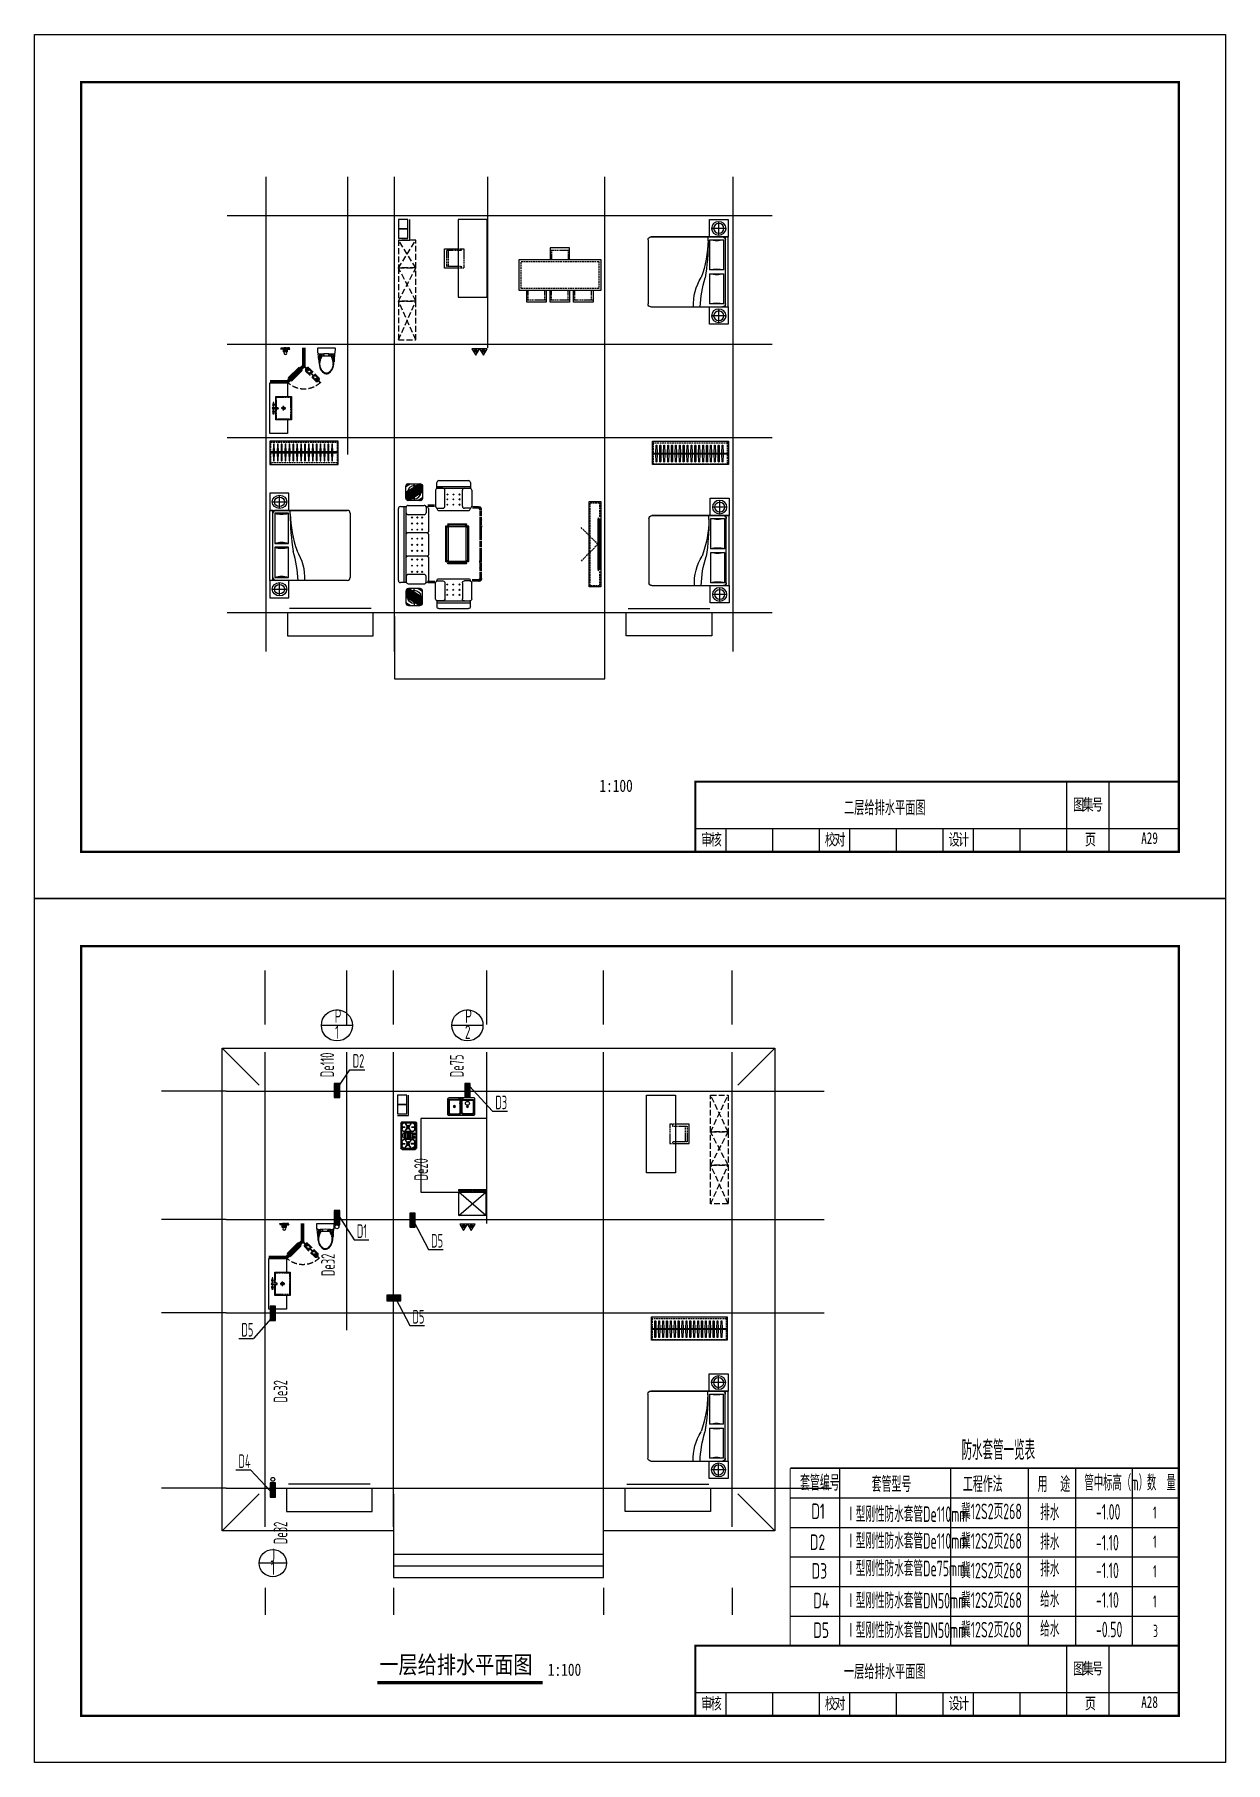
# Model space of a CAD drawing. Header units: millimetres. Extents: x -43970 to -13370, y -95491 to -51091.
import ezdxf
from ezdxf.enums import TextEntityAlignment as Align

# ---------------------------------------------------------------- set-up
doc = ezdxf.new("R2010")
doc.units = ezdxf.units.MM
doc.header["$LTSCALE"] = 600
for name, pattern in [('A户型二层平面图$0$DASH', [0.35, 0.25, -0.1]), ('B-1户型三层平面图$0$DASH', [0.35, 0.25, -0.1]), ('DASH', [0.35, 0.25, -0.1]), ('HJ户型(跃上)4F$0$DASH', [0.35, 0.25, -0.1])]:
    doc.linetypes.add(name, pattern=pattern)
doc.layers.add('1-家具、卫生间洁具布置', color=8, linetype='Continuous', lineweight=9)
doc.layers.add('1-散水、台阶', color=254, linetype='Continuous', lineweight=9)
for name, color, linetype in [('AXIS', 3, 'Continuous'), ('A户型二层平面图$0$A-澳创家具', 55, 'Continuous'), ('A户型二层平面图$0$A_家具_基线', 251, 'Continuous'), ('B-1户型三层平面图$0$A-澳创家具', 55, 'Continuous'), ('B-1户型三层平面图$0$A_洁具', 36, 'Continuous'), ('B-1户型三层平面图$0$BBB室内家具示意', 250, 'Continuous'), ('DIM_SYMB', 3, 'Continuous'), ('DOTE', 1, 'Continuous'), ('HJ户型(跃上)4F$0$0-107洁具', 122, 'Continuous'), ('HJ户型(跃上)4F$0$0-142地漏', 122, 'Continuous'), ('HJ户型(跃上)4F$0$1-101活动家具', 34, 'Continuous'), ('HJ户型(跃上)4F$0$1-104到顶固定家具', 55, 'Continuous'), ('HJ户型(跃上)4F$0$1-107洁具', 122, 'Continuous'), ('PIPE-污水', 2, 'DASH'), ('PIPE-给水', 3, 'Continuous'), ('PUB_DIM', 3, 'Continuous'), ('S-TG', 6, 'Continuous'), ('TK', 4, 'Continuous'), ('VPIPE-污水', 2, 'Continuous'), ('VPIPE-给水', 3, 'Continuous'), ('WS-TEXT', 2, 'Continuous'), ('XS-TEXT', 1, 'Continuous'), ('家具', 8, 'Continuous'), ('散水', 150, 'Continuous')]:
    doc.layers.add(name, color=color, linetype=linetype)
doc.styles.add('-黑体', font='simhei.ttf', dxfattribs={"width": 0.8})
doc.styles.add('DIM_FONT', font='SIMPLEX', dxfattribs={"width": 0.7, "bigfont": 'GBCBIG'})
doc.styles.add('M', font='gbenor.shx', dxfattribs={"width": 0.8, "bigfont": 'gbcbig.shx'})
doc.styles.add('仿宋GB2312', font='txt.shx', dxfattribs={"width": 0.7, "height": 300, "bigfont": 'hzfs.shx'})
pattern_1 = [(45, (-193149.55, -143882.59), (-17.6776695, 17.6776695), [])]
pattern_2 = [(45, (-189795.287, -143882.59), (-17.6776695, 17.6776695), [])]
pattern_3 = [(45, (-193149.55, -147148.887), (-17.6776695, 17.6776695), [])]
pattern_4 = [(45, (-194798.28, -154149.424), (-17.6776695, 17.6776695), [])]
pattern_5 = [(45, (-194798.28, -149609.72), (-17.6776695, 17.6776695), [])]
pattern_6 = [(315, (-100393.905, 73391.676), (17.6776695, 17.6776695), [])]
pattern_7 = [(45, (-191208.28, -147214.93), (-17.6776695, 17.6776695), [])]

msp = doc.modelspace()

# ---------------------------------------------------------------- texts
at = {"char_height": 300, "width": 2131.69, "attachment_point": 5, "style": '仿宋GB2312'}
for s, insert in [('{\\fSTFangsong|b0|i0|c134|p2;A29}', (-15319, -71741)), ('{\\fSTFangsong|b0|i0|c134|p2;A28}', (-15319, -93941))]:
    msp.add_mtext(s, dxfattribs=dict(at, insert=insert))
at = {"layer": 'DIM_SYMB', "color": 7, "style": '-黑体', "width": 0.8}
for s, height, p in [('1:100', 315.4, (-29457, -70551)), ('一层给排水平面图', 450.6, (-35109, -93204)), ('1:100', 315.4, (-30781, -93265))]:
    msp.add_text(s, height=height, dxfattribs=at).set_placement(p)
at = {"layer": 'PIPE-污水', "linetype": 'DASH', "style": 'M', "width": 0.65}
for s, p in [('De110', (-36276, -77885)), ('De75', (-32944, -77885))]:
    msp.add_text(s, height=350, rotation=90, dxfattribs=at).set_placement(p)
for s, p in [('D2', (-35796, -77640)), ('D3', (-32130, -78706)), ('D1', (-35688, -82013)), ('D5', (-33781, -82261)), ('D5', (-34260, -84213)), ('D5', (-38656, -84547)), ('D4', (-38731, -87924))]:
    msp.add_text(s, height=350, dxfattribs=at).set_placement(p)
at = {"layer": 'PIPE-给水', "style": 'M', "width": 0.65}
for s, p in [('De20', (-33863, -80538)), ('De32', (-36254, -82994)), ('De32', (-37475, -86245)), ('De32', (-37475, -89882))]:
    msp.add_text(s, height=350, rotation=90, dxfattribs=at).set_placement(p)
at = {"layer": 'PIPE-给水', "style": 'M', "width": 0.7}
for tag, p in [('J', (-37852, -90343)), ('1', (-37842, -90672))]:
    msp.add_attdef(tag, text='', height=350, dxfattribs=at).set_placement(p, align=Align.CENTER)
at = {"layer": 'S-TG', "style": 'M'}
for s, height, width, p in [('防水套管一览表', 500, 0.75, (-20150, -87717)), ('套管编号', 400, 0.75, (-24301, -88506)), ('套管型号', 400, 0.75, (-22461, -88542)), ('工程作法', 400, 0.75, (-20115, -88542)), ('用  途', 400, 0.75, (-18195, -88542)), ('管中标高（m）', 400, 0.6, (-16993, -88506)), ('数  量', 400, 0.6, (-15387, -88506)), ('冀12S2页268', 400, 0.65, (-20162, -89240)), ('D1 ', 400, 0.75, (-24009, -89237)), ('Ⅰ型刚性防水套管De110mm', 400, 0.65, (-23116, -89312)), ('排水', 400, 0.65, (-18129, -89267)), ('-1.00', 400, 0.65, (-16698, -89252)), ('1', 320, 0.65, (-15230, -89232)), ('D2', 400, 0.75, (-24048, -90032)), ('Ⅰ型刚性防水套管De110mm', 400, 0.65, (-23116, -90000)), ('冀12S2页268', 400, 0.65, (-20162, -90000)), ('排水', 400, 0.65, (-18129, -90027)), ('-1.10', 400, 0.65, (-16698, -90044)), ('1', 320, 0.65, (-15230, -89979)), ('D3', 400, 0.75, (-24004, -90769)), ('Ⅰ型刚性防水套管De75mm', 400, 0.65, (-23116, -90707)), ('冀12S2页268', 400, 0.65, (-20162, -90760)), ('排水', 400, 0.65, (-18129, -90715)), ('-1.10', 400, 0.65, (-16698, -90758)), ('1', 320, 0.65, (-15230, -90741)), ('D4', 400, 0.75, (-23960, -91532)), ('Ⅰ型刚性防水套管DN50mm', 400, 0.65, (-23116, -91534)), ('冀12S2页268', 400, 0.65, (-20162, -91520)), ('给水', 400, 0.65, (-18129, -91501)), ('-1.10', 400, 0.65, (-16698, -91515)), ('1', 320, 0.65, (-15230, -91513)), ('D5', 400, 0.75, (-23960, -92292)), ('Ⅰ型刚性防水套管DN50mm', 400, 0.65, (-23116, -92294)), ('冀12S2页268', 400, 0.65, (-20162, -92280)), ('给水', 400, 0.65, (-18129, -92261)), ('-0.50', 400, 0.65, (-16698, -92275)), ('3', 320, 0.65, (-15230, -92273))]:
    msp.add_text(s, height=height, dxfattribs=dict(at, width=width)).set_placement(p)
at = {"layer": 'TK', "color": 3, "lineweight": -3, "style": '仿宋GB2312', "width": 0.7}
for s, p in [('二层给排水平面图', (-23172, -71150)), ('一层给排水平面图', (-23172, -93350))]:
    msp.add_text(s, height=375, dxfattribs=at).set_placement(p)
at = {"layer": 'WS-TEXT', "style": 'M', "width": 0.7}
for tag, p in [('P', (-36171, -76489)), ('P', (-32818, -76489)), ('1', (-36193, -76900)), ('2', (-32840, -76900))]:
    msp.add_attdef(tag, text='', height=350, dxfattribs=at).set_placement(p, align=Align.CENTER)

# ---------------------------------------------------------------- blocks, each defined once
blk = doc.blocks.new('A$C76A75C23')
at = {"color": 7}
for p, q in [((8120, 1520), (8120, 20)), ((170, 520), (10520, 520)), ((820, 520), (820, 20)), ((1820, 520), (1820, 20)), ((2820, 520), (2820, 20)), ((3470, 520), (3470, 20)), ((4470, 520), (4470, 20)), ((5470, 520), (5470, 20)), ((6120, 520), (6120, 20)), ((7120, 520), (7120, 20)), ((8120, 620), (8120, 20)), ((8120, 520), (8120, 20))]:
    blk.add_line(p, q, dxfattribs=at)
blk.add_line((9020, 1520), (9020, 20))
at = {"layer": 'PUB_DIM', "color": 7, "const_width": 40}
blk.add_lwpolyline([(170, 1520), (10520, 1520), (10520, 20), (170, 20), (170, 1520)], dxfattribs=at)
at = {"char_height": 250, "attachment_point": 5, "style": '仿宋GB2312'}
for s, insert, width in [('{\\fSTFangsong|b0|i0|c134|p2;\\T0.75;图集号}', (8562, 1020), 1146.35), ('{\\fSTFangsong|b0|i0|c134|p2;\\T0.75;审核}', (495, 270), 1046.35), ('{\\fSTFangsong|b0|i0|c134|p2;\\T0.75;校对}', (3145, 270), 1046.35), ('{\\fSTFangsong|b0|i0|c134|p2;\\T0.75;设计}', (5795, 270), 1046.35), ('{\\fSTFangsong|b0|i0|c134|p2;\\T0.75;页}', (8612, 270), 1046.35)]:
    blk.add_mtext(s, dxfattribs=dict(at, insert=insert, width=width))
blk = doc.blocks.new('*U18')
at = {"layer": 'B-1户型三层平面图$0$A-澳创家具', "linetype": 'Continuous'}
for points in [[(211, 0), (-211, 0, 0.477962), (-222, -14), (-219, -125), (-215, -137, 0.281865), (-129, -159, -0.073747), (129, -159, 0.281865), (215, -137), (219, -125), (222, -14, 0.477962), (211, 0, 0)], [(216, -136, -0.088577), (213, -208, -0.019152), (193, -362, -0.090609), (149, -554, -0.163158), (38, -658, -0.273043), (-73, -639, -0.094885), (-149, -554, -0.090609), (-193, -362, -0.019152), (-213, -208, -0.088577), (-216, -136, -0.879416)], [(-120, -201, 0.129606), (-180, -409, 0.211204), (-80, -632, 2.252949)], [(120, -201, -0.129606), (180, -409, -0.211204), (80, -632, -2.252949)]]:
    blk.add_lwpolyline(points, format="xyb", dxfattribs=at)
at = {"layer": 'B-1户型三层平面图$0$A-澳创家具', "color": 250}
for points in [[(-165, -162, 0.180688), (-197, -335, -4.705295)], [(-107, -156, 0.237416), (-194, -358, -3.87225)], [(-61, -201), (-62, -181, 1.018669), (-84, -181), (-85, -201)], [(61, -201), (62, -181, -1.018669), (84, -181), (85, -201)], [(107, -156, -0.237416), (194, -358, 3.87225)], [(165, -162, -0.180688), (197, -335, 4.705295)]]:
    blk.add_lwpolyline(points, format="xyb", dxfattribs=at)
at = {"layer": 'B-1户型三层平面图$0$A-澳创家具', "color": 250, "linetype": 'B-1户型三层平面图$0$DASH', "ltscale": 0.2}
blk.add_lwpolyline([(-106, -201, 0.095348), (-166, -374, 0.180567), (-120, -567, 0.059956), (-65, -630, 0.149733), (0, -654, 0.149733), (65, -630, 0.059956), (120, -567, 0.180567), (166, -374, 0.095348), (106, -201, -0.095348)], format="xyb", dxfattribs=at)
at = {"layer": 'B-1户型三层平面图$0$A-澳创家具', "linetype": 'Continuous'}
blk.add_lwpolyline([(120, -201), (-120, -201)], dxfattribs=at)
blk = doc.blocks.new('*U33')
at = {"color": 250}
for p, q in [((590, -350), (710, -350)), ((650, -410), (650, -290))]:
    blk.add_line(p, q, dxfattribs=at)
for points in [[(350, -450), (0, -450), (0, 0), (1300, 0), (1300, -450), (950, -450)], [(663, -150), (950, -150), (950, -550), (350, -550), (350, -150), (635, -150)]]:
    blk.add_lwpolyline(points)
at = {"color": 250, "linetype": 'B-1户型三层平面图$0$DASH', "ltscale": 0.2}
blk.add_lwpolyline([(663, -170), (930, -170), (930, -530), (370, -530), (370, -170), (635, -170)], dxfattribs=at)
for points in [[(501, -84), (570, -84), (570, -97), (501, -97)], [(663, -213), (663, -78), (635, -78), (635, -213)], [(799, -84), (730, -84), (730, -97), (799, -97)]]:
    blk.add_lwpolyline(points, close=True)
at = {"color": 250}
for centre, radius in [((564, -91, 0), 6.17), ((650, -350), 40), ((650, -350), 22.5), ((650, -201), 7.98), ((737, -91, 0), 6.17)]:
    blk.add_circle(centre, radius, dxfattribs=at)
for centre, radius, start, end in [((564, -91), 25.4, 194.0486, 165.9514), ((649, -88), 29.3, 297.9804, 241.0365), ((737, -91), 25.4, 14.0486, 345.9514)]:
    blk.add_arc(centre, radius, start, end)
for centre, radius, start, end in [((564, -91), 16.6, 201.7986, 158.2014), ((649, -88), 23.8, 305.279, 233.4071), ((737, -91), 16.6, 21.7986, 338.2014)]:
    blk.add_arc(centre, radius, start, end, dxfattribs=at)
blk = doc.blocks.new('HJ户型(跃上)4F$0$A$C2634459F')
at = {"color": 0}
for p, q in [((592, 338, 0), (592, 334, 0)), ((592, 338, 0), (650, 338, 0)), ((650, 320, 0), (650, 338, 0))]:
    blk.add_line(p, q, dxfattribs=at)
at = {"color": 0, "linetype": 'HJ户型(跃上)4F$0$DASH'}
for p, q in [((650, 320, 0), (632, 320, 0)), ((632, 262, 0), (632, 320, 0)), ((632, 262, 0), (636, 262, 0)), ((646, 262, 0), (650, 262, 0)), ((650, 262, 0), (650, 320, 0))]:
    blk.add_line(p, q, dxfattribs=at)
at = {"color": 0, "elevation": 0}
for points in [[(642, 333), (641, 334), (53, 334), (50, 331), (50, 327), (53, 324), (639, 324), (642, 327)], [(147, 338), (115, 338), (115, 334), (147, 334)], [(147, 320), (115, 320), (115, 324), (147, 324)], [(562, 338), (530, 338), (530, 334), (562, 334)], [(626, 324), (626, 321), (645, 321), (645, 337), (626, 337), (626, 334), (642, 334), (642, 324)]]:
    blk.add_lwpolyline(points, close=True, dxfattribs=at)
for points in [[(155, 387, 0.36855), (119, 352), (119, 338)], [(155, 271, -0.36855), (119, 306), (119, 320)], [(143, 338), (143, 344, -0.414214), (162, 363), (515, 363, -0.414214), (534, 344), (534, 334)], [(143, 320), (143, 314, 0.414214), (162, 295), (515, 295, 0.414214), (534, 314), (534, 324)], [(155, 387), (522, 387, -0.368054), (558, 352), (558, 334)], [(155, 271), (522, 271, 0.368054), (558, 306), (558, 324)]]:
    blk.add_lwpolyline(points, format="xyb", dxfattribs=at)
at = {"color": 0, "linetype": 'HJ户型(跃上)4F$0$DASH', "elevation": 0}
for points in [[(583, -175), (583, 192, -0.368054), (619, 228), (636, 228)], [(632, -187), (626, -187, -0.414214), (607, -167), (607, 185, -0.414214), (626, 204), (636, 204)], [(700, -175), (700, 192, 0.368054), (664, 228), (646, 228)], [(650, -187), (656, -187, 0.414214), (676, -167), (676, 185, 0.414214), (656, 204), (646, 204)], [(583, -175, 0.36855), (619, -211), (632, -211)], [(700, -175, -0.36855), (664, -211), (650, -211)]]:
    blk.add_lwpolyline(points, format="xyb", dxfattribs=at)
for points in [[(631, 234), (631, 202), (635, 202), (635, 234)], [(646, 296), (649, 296), (649, 315), (633, 315), (633, 296), (636, 296), (636, 313), (646, 313)], [(638, 313), (636, 311), (636, -277), (639, -280), (643, -280), (646, -277), (646, 310), (643, 313)], [(632, -182), (632, -215), (636, -215), (636, -182)], [(650, -182), (650, -215), (646, -215), (646, -182)]]:
    blk.add_lwpolyline(points, close=True, dxfattribs=at)
blk = doc.blocks.new('HJ户型(跃上)4F$0$A$C1E9E21AA')
at = {"ltscale": 0.5, "extrusion": (0, 0, -1)}
for p, q in [((31, -31), (0, 0)), ((69, -31), (100, 0)), ((31, -69), (0, -100)), ((69, -69), (100, -100))]:
    blk.add_line(p, q, dxfattribs=at)
at = {"ltscale": 0.5}
for p, q in [((0, -100), (0, 0)), ((0, 0), (100, 0)), ((100, 0), (100, -100)), ((100, -100), (0, -100))]:
    blk.add_line(p, q, dxfattribs=at)
for points in [[(28, -47), (28, -45), (39, -47), (39, -49)], [(28, -55), (28, -53), (39, -51), (39, -53)], [(30, -40), (31, -38), (41, -43), (40, -45)], [(31, -62), (30, -60), (40, -55), (41, -57)], [(35, -33), (36, -32), (43, -41), (42, -42)], [(36, -68), (35, -67), (42, -58), (43, -59)], [(41, -29), (43, -28), (47, -39), (45, -40)], [(43, -72), (41, -71), (45, -60), (47, -61)], [(49, -27), (51, -27), (51, -39), (49, -39)], [(51, -73), (49, -73), (49, -61), (51, -61)], [(57, -28), (59, -29), (55, -40), (53, -39)], [(59, -71), (57, -72), (53, -61), (55, -60)], [(64, -32), (65, -33), (58, -42), (57, -41)], [(65, -67), (64, -68), (57, -59), (58, -58)], [(69, -38), (70, -40), (60, -45), (59, -43)], [(70, -60), (69, -62), (59, -57), (60, -55)], [(72, -45), (72, -47), (61, -49), (61, -47)], [(72, -53), (72, -55), (61, -53), (61, -51)]]:
    blk.add_lwpolyline(points, close=True, dxfattribs=at)
for radius in [27, 23.6, 10.1]:
    blk.add_circle((50, -50), radius, dxfattribs=at)
blk = doc.blocks.new('HJ户型(跃上)4F$0$花洒')
at = {"ltscale": 7}
for p, q in [((-33, 56), (-33, 114)), ((-28, 5), (0, 5)), ((-33, -56), (-33, -114)), ((-28, -5), (0, -5))]:
    blk.add_line(p, q, dxfattribs=at)
for points in [[(-87, 15), (-91, 15, -0.178333), (-97, 17), (-110, 29)], [(-31, 116, 0.472472), (-33, 114)], [(-31, 54, -0.472472), (-33, 56)], [(-31, 116), (-25, 116, -0.414214), (-24, 114), (-24, 112)], [(-31, 54), (-25, 54, 0.414214), (-24, 56), (-24, 58)], [(-87, -15), (-91, -15, 0.178333), (-97, -17), (-110, -29)], [(-31, -54, 0.472472), (-33, -56)], [(-31, -116, -0.472472), (-33, -114)], [(-31, -54), (-25, -54, -0.414214), (-24, -56), (-24, -58)], [(-31, -116), (-25, -116, 0.414214), (-24, -114), (-24, -112)]]:
    blk.add_lwpolyline(points, format="xyb", dxfattribs=at)
for points in [[(-87, 15), (-87, 0)], [(-87, -15), (-87, 0)], [(-43, 12), (-81, 15)], [(-81, 15), (-81, -15)], [(-43, 10), (-81, 13)], [(-45, -12), (-45, 12)], [(-43, -12), (-43, 12)], [(-43, -12), (-28, -12), (-28, 12), (-43, 12)], [(-24, 56), (-24, 112)], [(-19, 95), (-19, 92)], [(-19, 92), (-19, 84)], [(-19, 76), (-19, 84)], [(-19, 73), (-19, 76)], [(-6, 110), (0, 110)], [(-6, 58), (-6, 110)], [(0, 110), (0, 58), (-6, 58)], [(-5, -13), (-5, 13)], [(-2, 33), (-3, 23)], [(-2, 23), (-2, 33)], [(-2, 33), (0, 33)], [(0, 23), (0, 33)], [(0, -13), (0, 13)], [(-43, -10), (-81, -13)], [(-43, -12), (-81, -15)], [(-24, -56), (-24, -112)], [(-19, -73), (-19, -76)], [(-19, -76), (-19, -84)], [(-19, -92), (-19, -84)], [(-19, -95), (-19, -92)], [(-6, -58), (-6, -110)], [(0, -110), (0, -58), (-6, -58)], [(-6, -110), (0, -110)], [(-2, -33), (-3, -23)], [(-2, -23), (-2, -33)], [(-2, -33), (0, -33)], [(0, -23), (0, -33)]]:
    blk.add_lwpolyline(points, dxfattribs=at)
for points in [[(0, 13), (-54, 13), (-54, 23), (0, 23)], [(0, -13), (-54, -13), (-54, -23), (0, -23)]]:
    blk.add_lwpolyline(points, close=True, dxfattribs=at)
for centre, radius, start, end in [((-135, 0), 38, 49.5542, 310.4458), ((-84, 11), 5, 53.1301, 126.8699), ((-66, 0), 25.5, 331.9275, 28.0725), ((-19, 84), 6.99, 90, 129.5028), ((-19, 84), 6.99, 230.4972, 270), ((-33, 120), 28.6, 297.662, 339.071), ((-33, 48), 28.6, 20.929, 62.338), ((-84, -11), 5, 233.1301, 306.8699), ((-19, -84), 6.99, 90, 129.5028), ((-19, -84), 6.99, 230.4972, 270), ((-33, -48), 28.6, 297.662, 339.071), ((-33, -120), 28.6, 20.929, 62.338)]:
    blk.add_arc(centre, radius, start, end, dxfattribs=at)
blk = doc.blocks.new('HJ户型(跃上)4F$0$fgjhj')
at = {"layer": 'HJ户型(跃上)4F$0$1-107洁具'}
for p, q in [((606518, 216057), (606518, 215607)), ((606528, 216057), (606528, 215607)), ((607393, 215192), (606954, 215192)), ((607393, 215182), (606954, 215182))]:
    blk.add_line(p, q, dxfattribs=at)
at = {"layer": 'HJ户型(跃上)4F$0$1-107洁具', "color": 250, "elevation": 0}
for points in [[(607393, 215157), (606929, 215157), (606493, 215592), (606493, 216057)], [(607393, 215217), (606954, 215217), (606553, 215617), (606553, 216057)]]:
    blk.add_lwpolyline(points, dxfattribs=at)
at = {"layer": 'HJ户型(跃上)4F$0$1-107洁具', "color": 250, "linetype": 'HJ户型(跃上)4F$0$DASH'}
blk.add_arc((606519, 215597), 600, 224.9799, 316.3489, dxfattribs=at)
at = {"layer": 'HJ户型(跃上)4F$0$0-107洁具', "xscale": -1, "rotation": 270}
blk.add_blockref('HJ户型(跃上)4F$0$花洒', (606999, 216057), dxfattribs=at)
at = {"layer": 'HJ户型(跃上)4F$0$0-142地漏', "ltscale": 0.5, "xscale": -1, "rotation": 90}
blk.add_blockref('HJ户型(跃上)4F$0$A$C1E9E21AA', (606949, 216057), dxfattribs=at)
at = {"layer": 'HJ户型(跃上)4F$0$1-107洁具', "xscale": -1, "rotation": 314.9999376523706}
blk.add_blockref('HJ户型(跃上)4F$0$A$C2634459F', (606752, 214911, 0), dxfattribs=at)
blk = doc.blocks.new('A$C66793C10')
for p, q in [((450, 450), (0, 450)), ((0, 450), (0, 0)), ((450, 0), (450, 450)), ((396, 229), (50, 229)), ((223, 401), (223, 56)), ((0, 0), (450, 0))]:
    blk.add_line(p, q)
for radius in [173, 123]:
    blk.add_circle((223, 229), radius)
blk = doc.blocks.new('A$C0BC040C0')
at = {"layer": '家具'}
for p, q in [((0, 295), (0, 2095)), ((75, 2095), (0, 2095)), ((75, 295), (75, 2095)), ((124, 2019), (124, 1245)), ((472, 2019), (124, 2019)), ((149, 2095), (1987, 2095)), ((1987, 2095), (149, 2095)), ((472, 1245), (472, 2019)), ((522, 1996), (522, 2095)), ((2062, 2019), (2062, 371)), ((124, 1245), (472, 1245)), ((124, 1145), (124, 371)), ((472, 1145), (124, 1145)), ((472, 371), (472, 1145)), ((75, 295), (0, 295)), ((124, 371), (472, 371)), ((1987, 295), (149, 295))]:
    blk.add_line(p, q, dxfattribs=at)
for centre, major_axis, ratio, start_param, end_param in [((149, 2019), (0, 75.9), 0.981818, 0, 1.570796), ((298, 2627), (0, 632), 0.981818, 2.857799, 3.425387), ((2092, 1653), (-220, 2967), 0.524077, 1.416252, 1.739927), ((1467, 1705), (-287, 1661), 0.542659, 1.294437, 1.879131), ((1987, 2019), (0, 75.9), 0.981818, 4.712389, 6.283185), ((298, 638), (0, -632), 0.981818, 2.857799, 3.425387), ((298, 1752), (0, -632), 0.981818, -0.283794, 0.283794), ((-1119, 354), (-345, 2286), 0.791145, 4.568047, 4.89601), ((5, 453), (-253, 1064), 0.804127, 4.37694, 5.109608), ((149, 371), (0, 75.9), 0.981818, 1.570796, 3.141593), ((298, -236), (0, 632), 0.981818, -0.283794, 0.283794), ((1987, 371), (0, 75.9), 0.981818, 3.141593, 4.712389)]:
    blk.add_ellipse(centre, major_axis=major_axis, ratio=ratio, start_param=start_param, end_param=end_param, dxfattribs=at)
at = {"layer": '家具', "xscale": 1.080000000001746, "yscale": 0.9899999999906868, "rotation": 179.9999999989328}
for p in [(486, 2540), (486, 295)]:
    blk.add_blockref('A$C66793C10', p, dxfattribs=at)
blk = doc.blocks.new('*U32')
blk.add_lwpolyline([(0, -600), (0, 0), (1950, 0), (1950, -600)], close=True)
at = {"color": 250, "lineweight": 13, "ltscale": 0.3}
for points in [[(20, -50), (20, 0)], [(1930, -50), (1930, 0)], [(99, -330), (99, -335), (101, -335), (101, -296), (99, -296), (99, -330), (99, -302)], [(199, -330), (199, -335), (201, -335), (201, -296), (199, -296), (199, -330), (199, -302)], [(299, -330), (299, -335), (301, -335), (301, -296), (299, -296), (299, -330), (299, -302)], [(399, -330), (399, -335), (401, -335), (401, -296), (399, -296), (399, -330), (399, -302)], [(499, -330), (499, -335), (501, -335), (501, -296), (499, -296), (499, -330), (499, -302)], [(599, -330), (599, -335), (601, -335), (601, -296), (599, -296), (599, -330), (599, -302)], [(699, -330), (699, -335), (701, -335), (701, -296), (699, -296), (699, -330), (699, -302)], [(799, -330), (799, -335), (801, -335), (801, -296), (799, -296), (799, -330), (799, -302)], [(899, -330), (899, -335), (901, -335), (901, -296), (899, -296), (899, -330), (899, -302)], [(999, -330), (999, -335), (1001, -335), (1001, -296), (999, -296), (999, -330), (999, -302)], [(1099, -330), (1099, -335), (1101, -335), (1101, -296), (1099, -296), (1099, -330), (1099, -302)], [(1199, -330), (1199, -335), (1201, -335), (1201, -296), (1199, -296), (1199, -330), (1199, -302)], [(1299, -330), (1299, -335), (1301, -335), (1301, -296), (1299, -296), (1299, -330), (1299, -302)], [(1399, -330), (1399, -335), (1401, -335), (1401, -296), (1399, -296), (1399, -330), (1399, -302)], [(1499, -330), (1499, -335), (1501, -335), (1501, -296), (1499, -296), (1499, -330), (1499, -302)], [(1599, -330), (1599, -335), (1601, -335), (1601, -296), (1599, -296), (1599, -330), (1599, -302)], [(1699, -330), (1699, -335), (1701, -335), (1701, -296), (1699, -296), (1699, -330), (1699, -302)], [(1799, -330), (1799, -335), (1801, -335), (1801, -296), (1799, -296), (1799, -330), (1799, -302)]]:
    blk.add_lwpolyline(points, dxfattribs=at)
at = {"color": 250, "linetype": 'A户型二层平面图$0$DASH', "lineweight": 13, "ltscale": 0.3}
blk.add_lwpolyline([(20, -580), (1930, -580), (1930, -50), (20, -50)], close=True, dxfattribs=at)
at = {"color": 250, "lineweight": 13, "ltscale": 0.3}
blk.add_lwpolyline([(1930, -338), (1925, -338), (1925, -328), (25, -328), (25, -338), (20, -338), (20, -292), (25, -292), (25, -328), (25, -302), (1925, -302), (1925, -328), (1925, -292), (1930, -292)], close=True, dxfattribs=at)
for points in [[(84, -302), (90, -109, -0.431026), (100, -99, -0.397598), (110, -109), (116, -302)], [(116, -328), (110, -522, -1), (90, -522), (84, -328)], [(184, -302), (190, -109, -0.431026), (200, -99, -0.397598), (210, -109), (216, -302)], [(216, -328), (210, -522, -1), (190, -522), (184, -328)], [(284, -302), (290, -109, -0.431026), (300, -99, -0.397598), (310, -109), (316, -302)], [(316, -328), (310, -522, -1), (290, -522), (284, -328)], [(384, -302), (390, -109, -0.431026), (400, -99, -0.397598), (410, -109), (416, -302)], [(416, -328), (410, -522, -1), (390, -522), (384, -328)], [(484, -302), (490, -109, -0.431026), (500, -99, -0.397598), (510, -109), (516, -302)], [(516, -328), (510, -522, -1), (490, -522), (484, -328)], [(584, -302), (590, -109, -0.431026), (600, -99, -0.397598), (610, -109), (616, -302)], [(616, -328), (610, -522, -1), (590, -522), (584, -328)], [(684, -302), (690, -109, -0.431026), (700, -99, -0.397598), (710, -109), (716, -302)], [(716, -328), (710, -522, -1), (690, -522), (684, -328)], [(784, -302), (790, -109, -0.431026), (800, -99, -0.397598), (810, -109), (816, -302)], [(816, -328), (810, -522, -1), (790, -522), (784, -328)], [(884, -302), (890, -109, -0.431026), (900, -99, -0.397598), (910, -109), (916, -302)], [(916, -328), (910, -522, -1), (890, -522), (884, -328)], [(984, -302), (990, -109, -0.431026), (1000, -99, -0.397598), (1010, -109), (1016, -302)], [(1016, -328), (1010, -522, -1), (990, -522), (984, -328)], [(1084, -302), (1090, -109, -0.431026), (1100, -99, -0.397598), (1110, -109), (1116, -302)], [(1116, -328), (1110, -522, -1), (1090, -522), (1084, -328)], [(1184, -302), (1190, -109, -0.431026), (1200, -99, -0.397598), (1210, -109), (1216, -302)], [(1216, -328), (1210, -522, -1), (1190, -522), (1184, -328)], [(1284, -302), (1290, -109, -0.431026), (1300, -99, -0.397598), (1310, -109), (1316, -302)], [(1316, -328), (1310, -522, -1), (1290, -522), (1284, -328)], [(1384, -302), (1390, -109, -0.431026), (1400, -99, -0.397598), (1410, -109), (1416, -302)], [(1416, -328), (1410, -522, -1), (1390, -522), (1384, -328)], [(1484, -302), (1490, -109, -0.431026), (1500, -99, -0.397598), (1510, -109), (1516, -302)], [(1516, -328), (1510, -522, -1), (1490, -522), (1484, -328)], [(1584, -302), (1590, -109, -0.431026), (1600, -99, -0.397598), (1610, -109), (1616, -302)], [(1616, -328), (1610, -522, -1), (1590, -522), (1584, -328)], [(1684, -302), (1690, -109, -0.431026), (1700, -99, -0.397598), (1710, -109), (1716, -302)], [(1716, -328), (1710, -522, -1), (1690, -522), (1684, -328)], [(1784, -302), (1790, -109, -0.431026), (1800, -99, -0.397598), (1810, -109), (1816, -302)], [(1816, -328), (1810, -522, -1), (1790, -522), (1784, -328)]]:
    blk.add_lwpolyline(points, format="xyb", dxfattribs=at)
blk = doc.blocks.new('A$C1492080E')
at = {"layer": '家具'}
for p, q in [((670, 0), (63, 696)), ((670, 696), (63, 0))]:
    blk.add_line(p, q, dxfattribs=at)
for points in [[(38, 696), (0, 696), (0, 358), (38, 358)], [(63, 0), (670, 0), (670, 696), (63, 696)], [(0, 0), (38, 0), (38, 338), (0, 338)]]:
    blk.add_lwpolyline(points, close=True, dxfattribs=at)
blk = doc.blocks.new('A$C750C4C91')
at = {"layer": '1-散水、台阶', "color": 0, "extrusion": (0, 0, -1)}
for points in [[(-700, 407), (-700, 418, -0.414214), (-669, 450), (-41, 450, -0.354124), (0, 418), (0, 31, -0.414214), (-31, 0), (-669, 0, -0.414214), (-700, 31), (-700, 407)], [(-317, 309), (-317, 310), (-352, 407), (-330, 407, 0.057541), (-326, 409), (-326, 407), (-303, 407), (-303, 448), (-326, 448), (-326, 446, 0.168143), (-331, 448), (-397, 448), (-397, 407), (-370, 407), (-332, 304), (-332, 303)]]:
    blk.add_lwpolyline(points, format="xyb", dxfattribs=at)
for points in [[(-55, 25), (-308, 25, -0.414214), (-338, 55), (-338, 375, -0.414214), (-308, 405), (-55, 405, -0.414214), (-25, 375), (-25, 55, -0.414214)], [(-75, 40), (-288, 40, -0.414214), (-323, 75), (-323, 355, -0.414214), (-288, 390), (-75, 390, -0.414214), (-40, 355), (-40, 75, -0.414214)], [(-645, 25), (-392, 25, 0.414214), (-362, 55), (-362, 375, 0.414214), (-392, 405), (-645, 405, 0.414214), (-675, 375), (-675, 55, 0.414214)], [(-625, 40), (-412, 40, 0.414214), (-377, 75), (-377, 355, 0.414214), (-412, 390), (-625, 390, 0.414214), (-660, 355), (-660, 75, 0.414214)]]:
    blk.add_lwpolyline(points, format="xyb", close=True, dxfattribs=at)
for centre, radius in [((-175, 225), 26), ((-175, 225), 19.5), ((-512, 225), 26), ((-512, 225), 19.5)]:
    blk.add_circle(centre, radius, dxfattribs=at)
for centre, radius, start, end in [((-324, 305), 9.11, 209.0902, 10.457), ((-321, 305), 5.61, 15.6011, 52.9488), ((-324, 305), 8.13, 194.728, 24.8192), ((-327, 303), 5.61, 166.5984, 203.9461)]:
    blk.add_arc(centre, radius, start, end, dxfattribs=at)
blk = doc.blocks.new('140-100base（标准层）$0$双炉平面')
for p, q in [((-355, 364), (-355, 138)), ((-355, 138), (-355, 36)), ((-341, 364), (-341, 138)), ((-341, 138), (-341, 36)), ((-341, 39), (-168, 39)), ((-329, 305), (-329, 115)), ((-324, 305), (-324, 115)), ((-324, 285), (-298, 285)), ((-324, 281), (-299, 281)), ((-324, 150), (-299, 150)), ((-324, 145), (-298, 145)), ((316, 400), (-316, 400)), ((316, 387), (-316, 387)), ((316, 13), (-316, 13)), ((316, 0), (-316, 0)), ((-299, 281), (-252, 242)), ((-299, 150), (-252, 188)), ((-298, 285), (-248, 245)), ((-298, 145), (-248, 185)), ((-248, 245), (-252, 242)), ((-252, 188), (-248, 185)), ((-176, 376), (-251, 376)), ((-176, 371), (-251, 371)), ((-176, 49), (-251, 49)), ((-176, 44), (-251, 44)), ((-210, 371), (-215, 371)), ((-215, 371), (-215, 289)), ((-215, 289), (-210, 290)), ((-209, 133), (-215, 133)), ((-215, 133), (-215, 49)), ((-215, 49), (-209, 49)), ((-210, 290), (-210, 371)), ((-209, 49), (-209, 133)), ((-131, 285), (-180, 245)), ((-177, 242), (-180, 245)), ((-180, 185), (-177, 188)), ((-131, 145), (-180, 185)), ((-129, 281), (-177, 242)), ((-129, 150), (-177, 188)), ((-104, 285), (-131, 285)), ((-104, 145), (-131, 145)), ((-104, 281), (-129, 281)), ((-104, 150), (-129, 150)), ((-118, 64), (-113, 71)), ((-104, 115), (-104, 305)), ((-98, 115), (-98, 305)), ((-71, 315), (-71, 146)), ((71, 305), (-71, 305)), ((-71, 298), (71, 298)), ((71, 270), (-71, 270)), ((-71, 262), (71, 262)), ((71, 233), (-71, 233)), ((-71, 226), (71, 226)), ((71, 198), (-71, 198)), ((-71, 190), (71, 190)), ((71, 162), (-71, 162)), ((-71, 154), (71, 154)), ((65, 95), (-64, 95)), ((-45, 73), (-51, 73)), ((-51, 73), (-51, 33)), ((-51, 33), (-45, 33)), ((-45, 33), (-45, 73)), ((-42, 341), (42, 341)), ((42, 120), (-42, 120)), ((43, 73), (37, 73)), ((37, 73), (37, 33)), ((37, 33), (43, 33)), ((43, 33), (43, 73)), ((71, 315), (71, 146)), ((98, 115), (98, 305)), ((104, 115), (104, 305)), ((104, 284), (130, 284)), ((104, 280), (128, 280)), ((104, 149), (128, 149)), ((104, 144), (130, 144)), ((114, 71), (119, 64)), ((128, 280), (176, 241)), ((128, 149), (176, 187)), ((130, 284), (179, 244)), ((130, 144), (179, 184)), ((169, 39), (341, 39)), ((251, 376), (176, 376)), ((251, 371), (176, 371)), ((179, 244), (176, 241)), ((176, 187), (179, 184)), ((251, 49), (176, 49)), ((251, 44), (176, 44)), ((217, 370), (212, 370)), ((212, 370), (212, 288)), ((212, 288), (217, 289)), ((218, 132), (213, 132)), ((213, 132), (213, 48)), ((213, 48), (218, 48)), ((217, 289), (217, 370)), ((218, 48), (218, 132)), ((296, 284), (247, 244)), ((250, 241), (247, 244)), ((247, 184), (250, 187)), ((296, 144), (247, 184)), ((298, 280), (250, 241)), ((298, 149), (250, 187)), ((324, 284), (296, 284)), ((324, 144), (296, 144)), ((324, 280), (298, 280)), ((324, 149), (298, 149)), ((324, 305), (324, 115)), ((329, 305), (329, 115)), ((341, 364), (341, 138)), ((341, 138), (341, 36)), ((355, 364), (355, 138)), ((355, 138), (355, 36))]:
    blk.add_line(p, q)
at = {"extrusion": (0, 0, -1)}
for centre, major_axis, start_param, end_param in [((-316, 364), (39, 0), 3.141593, 4.712389), ((-316, 36), (-39, 0), 4.712389, 6.283185), ((-316, 364), (-25, 0), 0, 1.570796), ((-316, 36), (25, 0), 1.570796, 3.141593), ((-251, 305), (-78, 0), 0, 1.570796), ((-251, 115), (78, 0), 1.570796, 3.141593), ((-251, 305), (-72.6, 0), 0, 1.570796), ((-251, 115), (72.6, 0), 1.570796, 3.141593), ((-251, 115), (72.6, 0), 1.570796, 3.141593), ((-176, 305), (78, 0), -1.570796, 0), ((-176, 305), (72.6, 0), -1.570796, 0), ((-176, 115), (-72.6, 0), 3.141593, 4.712389), ((-176, 115), (-78, 0), 3.141593, 4.712389), ((-168, 92), (-58.5, 0), 3.710405, 4.712389), ((-64, 42), (-58.5, 0), 0.568812, 1.570796), ((-42, 315), (29.3, 0), 3.141593, 4.712389), ((-42, 146), (-29.3, 0), 4.712389, 6.283185), ((-46, 53), (23.1, 0), 1.570796326794903, 7.853981633974489), ((40, 53), (23.1, 0), 1.570796326794887, 7.853981633974474), ((65, 42), (58.5, 0), -1.570796, -0.568812), ((176, 305), (-78, 0), 0, 1.570796), ((176, 115), (78, 0), 1.570796, 3.141593), ((176, 305), (-72.6, 0), 0, 1.570796), ((176, 115), (72.6, 0), 1.570796, 3.141593), ((169, 92), (58.5, 0), 1.570796, 2.57278), ((251, 305), (78, 0), -1.570796, 0), ((251, 305), (72.6, 0), -1.570796, 0), ((251, 115), (-72.6, 0), 3.141593, 4.712389), ((251, 115), (-78, 0), 3.141593, 4.712389), ((316, 364), (-39, 0), 1.570796, 3.141593), ((316, 364), (25, 0), -1.570796, 0), ((316, 36), (-25, 0), 3.141593, 4.712389), ((316, 36), (39, 0), 0, 1.570796)]:
    blk.add_ellipse(centre, major_axis=major_axis, ratio=0.911111, start_param=start_param, end_param=end_param, dxfattribs=at)
for centre, major_axis in [((-212, 217), (-46.7, 0)), ((-212, 217), (-34.2, 0)), ((-212, 217), (-16, 0)), ((-212, 217), (-13.8, 0)), ((215, 216), (-46.7, 0)), ((215, 216), (-34.2, 0)), ((215, 216), (-16, 0)), ((215, 216), (-13.8, 0))]:
    blk.add_ellipse(centre, major_axis=major_axis, ratio=0.911111, dxfattribs=at)
for centre, major_axis, start_param, end_param in [((42, 315), (-29.3, 0), 3.141593, 4.712389), ((42, 146), (29.3, 0), 4.712389, 6.283185)]:
    blk.add_ellipse(centre, major_axis=major_axis, ratio=0.911111, start_param=start_param, end_param=end_param)
blk = doc.blocks.new('*U31')
at = {"layer": 'A户型二层平面图$0$A-澳创家具', "color": 8}
blk.add_lwpolyline([(-250, 0), (500, 0), (500, -2000), (-250, -2000)], close=True, dxfattribs=at)
at = {"layer": 'A户型二层平面图$0$A-澳创家具', "color": 250, "linetype": 'A户型二层平面图$0$DASH', "ltscale": 0.2}
for points in [[(500, -750), (350, -750), (350, -1250), (500, -1250)], [(420, -750), (420, -800), (800, -800), (800, -1200), (420, -1200), (420, -1250)], [(750, -800), (750, -1200)], [(800, -800), (800, -1200)]]:
    blk.add_lwpolyline(points, dxfattribs=at)
at = {"layer": 'A户型二层平面图$0$A-澳创家具', "color": 8}
blk.add_lwpolyline([(500, -1250), (850, -1250), (850, -750), (500, -750)], dxfattribs=at)
blk = doc.blocks.new('*U29')
blk.add_lwpolyline([(0, -600), (0, 0), (1750, 0), (1750, -600)], close=True)
at = {"color": 250, "lineweight": 13, "ltscale": 0.3}
for points in [[(20, -50), (20, 0)], [(1730, -50), (1730, 0)], [(99, -330), (99, -335), (101, -335), (101, -296), (99, -296), (99, -330), (99, -302)], [(199, -330), (199, -335), (201, -335), (201, -296), (199, -296), (199, -330), (199, -302)], [(299, -330), (299, -335), (301, -335), (301, -296), (299, -296), (299, -330), (299, -302)], [(399, -330), (399, -335), (401, -335), (401, -296), (399, -296), (399, -330), (399, -302)], [(499, -330), (499, -335), (501, -335), (501, -296), (499, -296), (499, -330), (499, -302)], [(599, -330), (599, -335), (601, -335), (601, -296), (599, -296), (599, -330), (599, -302)], [(699, -330), (699, -335), (701, -335), (701, -296), (699, -296), (699, -330), (699, -302)], [(799, -330), (799, -335), (801, -335), (801, -296), (799, -296), (799, -330), (799, -302)], [(899, -330), (899, -335), (901, -335), (901, -296), (899, -296), (899, -330), (899, -302)], [(999, -330), (999, -335), (1001, -335), (1001, -296), (999, -296), (999, -330), (999, -302)], [(1099, -330), (1099, -335), (1101, -335), (1101, -296), (1099, -296), (1099, -330), (1099, -302)], [(1199, -330), (1199, -335), (1201, -335), (1201, -296), (1199, -296), (1199, -330), (1199, -302)], [(1299, -330), (1299, -335), (1301, -335), (1301, -296), (1299, -296), (1299, -330), (1299, -302)], [(1399, -330), (1399, -335), (1401, -335), (1401, -296), (1399, -296), (1399, -330), (1399, -302)], [(1499, -330), (1499, -335), (1501, -335), (1501, -296), (1499, -296), (1499, -330), (1499, -302)], [(1599, -330), (1599, -335), (1601, -335), (1601, -296), (1599, -296), (1599, -330), (1599, -302)]]:
    blk.add_lwpolyline(points, dxfattribs=at)
at = {"color": 250, "linetype": 'A户型二层平面图$0$DASH', "lineweight": 13, "ltscale": 0.3}
blk.add_lwpolyline([(20, -580), (1730, -580), (1730, -50), (20, -50)], close=True, dxfattribs=at)
at = {"color": 250, "lineweight": 13, "ltscale": 0.3}
blk.add_lwpolyline([(1730, -338), (1725, -338), (1725, -328), (25, -328), (25, -338), (20, -338), (20, -292), (25, -292), (25, -328), (25, -302), (1725, -302), (1725, -328), (1725, -292), (1730, -292)], close=True, dxfattribs=at)
for points in [[(84, -302), (90, -109, -0.431026), (100, -99, -0.397598), (110, -109), (116, -302)], [(116, -328), (110, -522, -1), (90, -522), (84, -328)], [(184, -302), (190, -109, -0.431026), (200, -99, -0.397598), (210, -109), (216, -302)], [(216, -328), (210, -522, -1), (190, -522), (184, -328)], [(284, -302), (290, -109, -0.431026), (300, -99, -0.397598), (310, -109), (316, -302)], [(316, -328), (310, -522, -1), (290, -522), (284, -328)], [(384, -302), (390, -109, -0.431026), (400, -99, -0.397598), (410, -109), (416, -302)], [(416, -328), (410, -522, -1), (390, -522), (384, -328)], [(484, -302), (490, -109, -0.431026), (500, -99, -0.397598), (510, -109), (516, -302)], [(516, -328), (510, -522, -1), (490, -522), (484, -328)], [(584, -302), (590, -109, -0.431026), (600, -99, -0.397598), (610, -109), (616, -302)], [(616, -328), (610, -522, -1), (590, -522), (584, -328)], [(684, -302), (690, -109, -0.431026), (700, -99, -0.397598), (710, -109), (716, -302)], [(716, -328), (710, -522, -1), (690, -522), (684, -328)], [(784, -302), (790, -109, -0.431026), (800, -99, -0.397598), (810, -109), (816, -302)], [(816, -328), (810, -522, -1), (790, -522), (784, -328)], [(884, -302), (890, -109, -0.431026), (900, -99, -0.397598), (910, -109), (916, -302)], [(916, -328), (910, -522, -1), (890, -522), (884, -328)], [(984, -302), (990, -109, -0.431026), (1000, -99, -0.397598), (1010, -109), (1016, -302)], [(1016, -328), (1010, -522, -1), (990, -522), (984, -328)], [(1084, -302), (1090, -109, -0.431026), (1100, -99, -0.397598), (1110, -109), (1116, -302)], [(1116, -328), (1110, -522, -1), (1090, -522), (1084, -328)], [(1184, -302), (1190, -109, -0.431026), (1200, -99, -0.397598), (1210, -109), (1216, -302)], [(1216, -328), (1210, -522, -1), (1190, -522), (1184, -328)], [(1284, -302), (1290, -109, -0.431026), (1300, -99, -0.397598), (1310, -109), (1316, -302)], [(1316, -328), (1310, -522, -1), (1290, -522), (1284, -328)], [(1384, -302), (1390, -109, -0.431026), (1400, -99, -0.397598), (1410, -109), (1416, -302)], [(1416, -328), (1410, -522, -1), (1390, -522), (1384, -328)], [(1484, -302), (1490, -109, -0.431026), (1500, -99, -0.397598), (1510, -109), (1516, -302)], [(1516, -328), (1510, -522, -1), (1490, -522), (1484, -328)], [(1584, -302), (1590, -109, -0.431026), (1600, -99, -0.397598), (1610, -109), (1616, -302)], [(1616, -328), (1610, -522, -1), (1590, -522), (1584, -328)]]:
    blk.add_lwpolyline(points, format="xyb", dxfattribs=at)
blk = doc.blocks.new('*U30')
at = {"color": 250}
for p, q in [((590, -350), (710, -350)), ((650, -410), (650, -290))]:
    blk.add_line(p, q, dxfattribs=at)
for points in [[(350, -450), (0, -450), (0, 0), (1300, 0), (1300, -450), (950, -450)], [(663, -150), (950, -150), (950, -550), (350, -550), (350, -150), (635, -150)]]:
    blk.add_lwpolyline(points)
at = {"color": 250, "linetype": 'B-1户型三层平面图$0$DASH', "ltscale": 0.2}
blk.add_lwpolyline([(663, -170), (930, -170), (930, -530), (370, -530), (370, -170), (635, -170)], dxfattribs=at)
for points in [[(501, -84), (570, -84), (570, -97), (501, -97)], [(663, -213), (663, -78), (635, -78), (635, -213)], [(799, -84), (730, -84), (730, -97), (799, -97)]]:
    blk.add_lwpolyline(points, close=True)
at = {"color": 250}
for centre, radius in [((564, -91, 0), 6.17), ((650, -350), 40), ((650, -350), 22.5), ((650, -201), 7.98), ((737, -91, 0), 6.17)]:
    blk.add_circle(centre, radius, dxfattribs=at)
for centre, radius, start, end in [((564, -91), 25.4, 194.0486, 165.9514), ((649, -88), 29.3, 297.9804, 241.0365), ((737, -91), 25.4, 14.0486, 345.9514)]:
    blk.add_arc(centre, radius, start, end)
for centre, radius, start, end in [((564, -91), 16.6, 201.7986, 158.2014), ((649, -88), 23.8, 305.279, 233.4071), ((737, -91), 16.6, 21.7986, 338.2014)]:
    blk.add_arc(centre, radius, start, end, dxfattribs=at)
blk = doc.blocks.new('M_C47JEV')
for p, q in [((-465, 250), (-465, 661)), ((-431, 711), (-431, 720)), ((-415, 711), (-275, 711)), ((381, 770), (-381, 770)), ((-225, 661), (-225, 250)), ((-136, 606), (-166, 637)), ((-166, 606), (-136, 637)), ((-136, 469), (-166, 499)), ((-166, 469), (-136, 499)), ((-9, 606), (21, 637)), ((21, 606), (-9, 637)), ((21, 469), (-9, 499)), ((-9, 469), (21, 499)), ((179, 606), (149, 637)), ((149, 606), (179, 637)), ((179, 469), (149, 499)), ((149, 469), (179, 499)), ((225, 661), (225, 250)), ((415, 711), (275, 711)), ((431, 711), (431, 720)), ((465, 250), (465, 661)), ((-431, 50), (-431, 203)), ((431, 200), (-431, 200)), ((431, 150), (-431, 150)), ((-275, 200), (-415, 200)), ((381, 0), (-381, 0)), ((-136, 342), (-166, 372)), ((-166, 342), (-136, 372)), ((21, 342), (-9, 372)), ((-9, 342), (21, 372)), ((179, 342), (149, 372)), ((149, 342), (179, 372)), ((275, 200), (415, 200)), ((431, 200), (431, 50))]:
    blk.add_line(p, q)
for centre, start, end in [((-415, 661), 90, 180), ((-381, 720), 90, 180), ((-275, 661), 0, 90), ((275, 661), 90, 180), ((381, 720), 360, 90), ((415, 661), 0, 90), ((-415, 250), 180, 270), ((-381, 50), 180, 270), ((-275, 250), 270, 0), ((275, 250), 180, 270), ((381, 50), 270, 0), ((415, 250), 270, 0)]:
    blk.add_arc(centre, 50, start, end)
at = {"style": 'DIM_FONT', "width": 0.8, "flags": 9}
for tag in ['XSIZE', 'YSIZE']:
    blk.add_attdef(tag, (0, 0), '', height=0.5, dxfattribs=at)
blk = doc.blocks.new('M_C46QQU')
for p, q in [((-1008, 250), (-1008, 661)), ((-975, 711), (-975, 720)), ((-958, 711), (-818, 711)), ((-925, 770), (-327, 770)), ((-768, 661), (-768, 250)), ((-713, 627), (-683, 597)), ((-683, 627), (-713, 597)), ((-713, 500), (-683, 469)), ((-683, 500), (-713, 469)), ((-556, 627), (-526, 597)), ((-526, 627), (-556, 597)), ((-556, 500), (-526, 469)), ((-526, 500), (-556, 469)), ((-398, 627), (-368, 597)), ((-368, 627), (-398, 597)), ((-398, 500), (-368, 469)), ((-368, 500), (-398, 469)), ((-298, 740), (-298, 230)), ((-269, 770), (269, 770)), ((-138, 627), (-168, 597)), ((-168, 627), (-138, 597)), ((-138, 500), (-168, 469)), ((-168, 500), (-138, 469)), ((20, 627), (-11, 597)), ((-11, 627), (20, 597)), ((20, 500), (-11, 469)), ((-11, 500), (20, 469)), ((177, 627), (147, 597)), ((147, 627), (177, 597)), ((177, 500), (147, 469)), ((147, 500), (177, 469)), ((298, 740), (298, 230)), ((327, 770), (925, 770)), ((368, 627), (398, 597)), ((398, 627), (368, 597)), ((368, 500), (398, 469)), ((398, 500), (368, 469)), ((526, 627), (556, 597)), ((556, 627), (526, 597)), ((526, 500), (556, 469)), ((556, 500), (526, 469)), ((683, 627), (713, 597)), ((713, 627), (683, 597)), ((683, 500), (713, 469)), ((713, 500), (683, 469)), ((768, 661), (768, 250)), ((958, 711), (818, 711)), ((975, 711), (975, 720)), ((1008, 250), (1008, 661)), ((-975, 50), (-975, 203)), ((975, 200), (-975, 200)), ((975, 150), (-975, 150)), ((-818, 200), (-958, 200)), ((925, 0), (-925, 0)), ((-713, 363), (-683, 332)), ((-683, 363), (-713, 332)), ((-526, 363), (-556, 332)), ((-556, 363), (-526, 332)), ((-398, 363), (-368, 332)), ((-368, 363), (-398, 332)), ((-138, 363), (-168, 332)), ((-168, 363), (-138, 332)), ((-11, 363), (20, 332)), ((20, 363), (-11, 332)), ((177, 363), (147, 332)), ((147, 363), (177, 332)), ((368, 363), (398, 332)), ((398, 363), (368, 332)), ((556, 363), (526, 332)), ((526, 363), (556, 332)), ((683, 363), (713, 332)), ((713, 363), (683, 332)), ((818, 200), (958, 200)), ((975, 200), (975, 50))]:
    blk.add_line(p, q)
for centre, radius, start, end in [((-958, 661), 50, 90, 180), ((-925, 720), 50, 90, 180), ((-818, 661), 50, 0, 90), ((-328, 740), 30, 360, 90), ((-268, 740), 30, 90, 180), ((268, 740), 30, 0, 90), ((328, 740), 30, 90, 180), ((818, 661), 50, 90, 180), ((925, 720), 50, 360, 90), ((958, 661), 50, 0, 90), ((-958, 250), 50, 180, 270), ((-925, 50), 50, 180, 270), ((-818, 250), 50, 270, 0), ((-328, 230), 30, 270, 0), ((-268, 230), 30, 180, 270), ((268, 230), 30, 270, 360), ((328, 230), 30, 180, 270), ((818, 250), 50, 180, 270), ((925, 50), 50, 270, 0), ((958, 250), 50, 270, 0)]:
    blk.add_arc(centre, radius, start, end)
at = {"style": 'DIM_FONT', "width": 0.8, "flags": 9}
for tag in ['XSIZE', 'YSIZE']:
    blk.add_attdef(tag, (0, 0), '', height=0.5, dxfattribs=at)
blk = doc.blocks.new('A$C216821B5')
at = {"layer": '家具'}
for p, q in [((1737, 2990), (1737, 3196)), ((1227, 2619), (1227, 2679)), ((1243, 2619), (1243, 2679)), ((1251, 2619), (1245, 2679)), ((1254, 2619), (1249, 2679)), ((1262, 2619), (1257, 2679)), ((1271, 2619), (1266, 2679)), ((1281, 2619), (1275, 2679)), ((1287, 2619), (1287, 2679)), ((1315, 2619), (1315, 2679)), ((1328, 2619), (1328, 2679)), ((1332, 2619), (1332, 2679)), ((1347, 2619), (1347, 2679)), ((1348, 2619), (1348, 2679)), ((1354, 2619), (1354, 2679)), ((1354, 2619), (1354, 2679)), ((1355, 2619), (1355, 2679)), ((1368, 2619), (1368, 2679)), ((1737, 2990), (1531, 2990)), ((1737, 2990), (1737, 2784)), ((1737, 2990), (1944, 2990)), ((60, 2535), (0, 2535)), ((60, 2500), (0, 2506)), ((60, 2488), (0, 2494)), ((60, 2476), (0, 2476)), ((60, 2468), (0, 2468)), ((60, 2452), (0, 2456)), ((60, 2446), (0, 2450)), ((60, 2442), (0, 2446)), ((60, 2437), (0, 2441)), ((60, 2430), (0, 2430)), ((60, 2419), (0, 2419)), ((60, 2396), (0, 2396)), ((60, 2341), (0, 2341)), ((60, 2334), (0, 2334)), ((60, 2319), (0, 2319)), ((60, 2299), (0, 2288)), ((60, 2291), (0, 2280)), ((60, 2288), (0, 2276)), ((60, 2283), (0, 2272)), ((60, 2281), (0, 2270)), ((60, 2274), (0, 2263)), ((60, 2269), (0, 2258)), ((60, 2268), (0, 2257)), ((60, 2247), (0, 2247)), ((60, 2223), (0, 2223)), ((60, 2221), (0, 2221)), ((62, 2550), (1, 2564)), ((61, 2545), (1, 2559)), ((63, 2552), (3, 2576)), ((65, 2554), (5, 2579)), ((67, 2559), (8, 2588)), ((69, 2564), (15, 2604)), ((74, 2566), (23, 2610)), ((76, 2568), (27, 2614)), ((79, 2569), (30, 2618)), ((79, 2571), (48, 2628)), ((85, 2573), (56, 2630)), ((92, 2575), (77, 2636)), ((95, 2575), (95, 2636)), ((118, 2636), (118, 2576)), ((131, 2636), (131, 2576)), ((135, 2636), (135, 2576)), ((150, 2636), (150, 2576)), ((151, 2636), (151, 2576)), ((157, 2636), (157, 2576)), ((157, 2636), (157, 2576)), ((158, 2636), (158, 2576)), ((171, 2636), (171, 2576)), ((181, 2636), (181, 2576)), ((189, 2636), (189, 2576)), ((190, 2636), (190, 2576)), ((205, 2636), (205, 2576)), ((219, 2636), (219, 2576)), ((229, 2636), (229, 2576)), ((236, 2636), (236, 2576)), ((60, 2208), (0, 2208)), ((60, 2206), (0, 2206)), ((60, 2203), (0, 2203)), ((60, 2202), (0, 2202)), ((60, 2192), (0, 2192)), ((60, 2167), (0, 2167)), ((60, 2141), (0, 2128)), ((60, 2140), (0, 2127)), ((60, 2133), (0, 2120)), ((60, 2130), (0, 2117)), ((60, 2126), (0, 2113)), ((60, 2125), (0, 2112)), ((60, 2122), (0, 2109)), ((60, 2114), (0, 2101)), ((60, 2112), (0, 2099)), ((60, 2109), (0, 2096)), ((60, 2095), (0, 2082)), ((60, 2079), (0, 2079)), ((60, 2063), (0, 2063)), ((60, 2047), (0, 2047)), ((60, 2039), (0, 2044)), ((60, 2035), (0, 2041)), ((60, 2027), (0, 2033)), ((60, 2018), (0, 2024)), ((60, 2009), (0, 2014)), ((60, 2002), (0, 2002)), ((60, 1997), (0, 1997)), ((60, 1991), (0, 1991)), ((60, 1975), (0, 1975)), ((60, 1962), (0, 1962)), ((60, 1951), (0, 1951)), ((60, 1951), (0, 1951)), ((60, 1945), (0, 1945)), ((60, 1936), (0, 1936)), ((60, 1931), (0, 1931)), ((60, 1925), (0, 1925)), ((60, 1912), (0, 1912)), ((60, 1900), (0, 1900)), ((60, 1895), (0, 1895)), ((60, 1866), (0, 1875)), ((60, 1851), (0, 1860)), ((60, 1845), (0, 1855)), ((60, 1833), (0, 1842)), ((60, 1807), (0, 1807)), ((60, 1795), (0, 1795)), ((60, 1784), (0, 1784)), ((60, 1778), (0, 1778)), ((346, 2120), (346, 1211)), ((356, 2130), (361, 2130)), ((371, 2111), (415, 2155)), ((371, 2083), (443, 2155)), ((371, 2120), (371, 1211)), ((396, 2170), (396, 2165)), ((865, 2180), (406, 2180)), ((865, 2155), (406, 2155)), ((901, 2083), (828, 2155)), ((901, 2111), (857, 2155)), ((875, 2170), (875, 2165)), ((901, 1211), (901, 2120)), ((916, 2130), (911, 2130)), ((926, 1211), (926, 2120)), ((60, 1775), (0, 1775)), ((60, 1725), (0, 1725)), ((60, 1718), (0, 1713)), ((60, 1717), (0, 1712)), ((60, 1709), (0, 1704)), ((60, 1707), (0, 1702)), ((60, 1702), (0, 1697)), ((60, 1682), (0, 1682)), ((60, 1649), (0, 1649)), ((60, 1629), (0, 1634)), ((60, 1624), (0, 1629)), ((60, 1622), (0, 1627)), ((60, 1614), (0, 1619)), ((60, 1613), (0, 1618)), ((60, 1606), (0, 1606)), ((60, 1556), (0, 1556)), ((60, 1553), (0, 1553)), ((60, 1547), (0, 1547)), ((60, 1536), (0, 1536)), ((60, 1524), (0, 1524)), ((60, 1498), (0, 1489)), ((60, 1485), (0, 1476)), ((60, 1480), (0, 1471)), ((60, 1465), (0, 1456)), ((60, 1436), (0, 1436)), ((60, 1431), (0, 1431)), ((60, 1419), (0, 1419)), ((60, 1405), (0, 1405)), ((60, 1400), (0, 1400)), ((60, 1395), (0, 1395)), ((60, 1386), (0, 1386)), ((60, 1380), (0, 1380)), ((60, 1380), (0, 1380)), ((60, 1369), (0, 1369)), ((60, 1356), (0, 1356)), ((60, 1340), (0, 1340)), ((60, 1333), (0, 1333)), ((60, 1329), (0, 1329)), ((60, 1322), (0, 1316)), ((60, 1313), (0, 1307)), ((60, 1304), (0, 1298)), ((60, 1296), (0, 1290)), ((60, 1292), (0, 1287)), ((60, 1284), (0, 1284)), ((60, 1268), (0, 1268)), ((60, 1252), (0, 1252)), ((60, 1236), (0, 1249)), ((60, 1222), (0, 1235)), ((60, 1219), (0, 1232)), ((60, 1216), (0, 1229)), ((60, 1208), (0, 1221)), ((60, 1206), (0, 1219)), ((60, 1205), (0, 1218)), ((60, 1200), (0, 1213)), ((60, 1198), (0, 1211)), ((60, 1191), (0, 1204)), ((60, 1190), (0, 1203)), ((60, 1164), (0, 1164)), ((60, 1139), (0, 1139)), ((60, 1129), (0, 1129)), ((60, 1128), (0, 1128)), ((60, 1124), (0, 1124)), ((60, 1123), (0, 1123)), ((60, 1110), (0, 1110)), ((60, 1108), (0, 1108)), ((60, 1084), (0, 1084)), ((60, 1063), (0, 1074)), ((60, 1062), (0, 1073)), ((60, 1057), (0, 1068)), ((60, 1050), (0, 1061)), ((60, 1048), (0, 1059)), ((60, 1043), (0, 1054)), ((60, 1040), (0, 1051)), ((60, 1032), (0, 1043)), ((60, 1012), (0, 1012)), ((60, 996), (0, 996)), ((60, 990), (0, 990)), ((60, 934), (0, 934)), ((60, 912), (0, 912)), ((60, 901), (0, 901)), ((60, 894), (0, 890)), ((60, 889), (0, 885)), ((356, 1201), (361, 1201)), ((371, 1248), (443, 1175)), ((371, 1219), (415, 1175)), ((396, 1160), (396, 1165)), ((406, 1175), (865, 1175)), ((406, 1150), (865, 1150)), ((901, 1248), (828, 1175)), ((901, 1219), (857, 1175)), ((875, 1160), (875, 1165)), ((916, 1201), (911, 1201)), ((60, 885), (0, 881)), ((60, 879), (0, 875)), ((60, 862), (0, 862)), ((60, 855), (0, 855)), ((60, 842), (0, 837)), ((60, 830), (0, 825)), ((60, 796), (0, 796)), ((61, 786), (1, 772)), ((62, 781), (1, 767)), ((63, 779), (3, 755)), ((65, 776), (5, 752)), ((67, 772), (8, 743)), ((69, 767), (15, 727)), ((74, 765), (23, 721)), ((76, 763), (27, 716)), ((79, 762), (30, 713)), ((79, 760), (48, 703)), ((85, 758), (56, 700)), ((92, 756), (77, 695)), ((95, 755), (95, 695)), ((118, 695), (118, 755)), ((131, 695), (131, 755)), ((135, 695), (135, 755)), ((150, 695), (150, 755)), ((151, 695), (151, 755)), ((157, 695), (157, 755)), ((157, 695), (157, 755)), ((158, 695), (158, 755)), ((171, 695), (171, 755)), ((181, 695), (181, 755)), ((189, 695), (189, 755)), ((190, 695), (190, 755)), ((205, 695), (205, 755)), ((219, 695), (219, 755)), ((229, 695), (229, 755)), ((236, 695), (236, 755)), ((1227, 712), (1227, 652)), ((1243, 712), (1243, 652)), ((1251, 712), (1245, 652)), ((1254, 712), (1249, 652)), ((1262, 712), (1257, 652)), ((1271, 712), (1266, 652)), ((1281, 712), (1275, 652)), ((1287, 712), (1287, 652)), ((1315, 712), (1315, 652)), ((1328, 712), (1328, 652)), ((1332, 712), (1332, 652)), ((1347, 712), (1347, 652)), ((1348, 712), (1348, 652)), ((1354, 712), (1354, 652)), ((1354, 712), (1354, 652)), ((1355, 712), (1355, 652)), ((1368, 712), (1368, 652)), ((1737, 301), (1737, 508)), ((1737, 301), (1531, 301)), ((1737, 301), (1737, 95)), ((1737, 301), (1944, 301))]:
    blk.add_line(p, q, dxfattribs=at)
blk.add_lwpolyline([(861, 2115), (411, 2115), (411, 1215), (861, 1215)], close=True, dxfattribs=at)
for centre, start, end in [((356, 2120), 90, 180), ((361, 2120), 0, 90), ((406, 2170), 90, 180), ((406, 2165), 180, 270), ((865, 2170), 0, 90), ((865, 2165), 270, 0), ((911, 2120), 90, 180), ((916, 2120), 0, 90), ((356, 1211), 180, 270), ((361, 1211), 270, 0), ((406, 1165), 90, 180), ((406, 1160), 180, 270), ((865, 1165), 0, 90), ((865, 1160), 270, 0), ((911, 1211), 180, 270), ((916, 1211), 270, 0)]:
    blk.add_arc(centre, 10, start, end, dxfattribs=at)
for major_axis in [(-121, 121), (-43.2, 43.2)]:
    blk.add_ellipse((1737, 2990), major_axis=major_axis, ratio=1, start_param=0.785398, end_param=7.068583, dxfattribs=at)
at = {"layer": '家具', "extrusion": (0, 0, -1)}
for major_axis in [(121, 121), (43.2, 43.2)]:
    blk.add_ellipse((1737, 302), major_axis=major_axis, ratio=1, start_param=3.926991, end_param=10.210176, dxfattribs=at)
at = {"layer": '家具', "extrusion": (0, 0, -1), "zscale": -1}
for name, p, rotation in [('M_C47JEV', (-725, 3292), 180), ('M_C46QQU', (-2144, 1646), 270)]:
    blk.add_blockref(name, p, dxfattribs=dict(at, rotation=rotation))
at = {"layer": '家具'}
blk.add_blockref('M_C47JEV', (725, 0), dxfattribs=at)
mesh = blk.add_polyface(dxfattribs=at)
corners = [(1911, 3205), (1934, 3189), (1909, 3205), (1945, 3173), (1885, 3210), (1885, 3210), (1945, 3172), (1885, 3210), (1885, 3210), (1949, 3166), (1879, 3210), (1954, 3140), (1843, 3210), (1954, 2985), (1591, 3210), (1954, 2985), (1591, 3210), (1954, 2964), (1566, 3205), (1954, 2934), (1543, 3189), (1954, 2901), (1527, 3166), (1954, 2873), (1522, 3140), (1522, 3140), (1954, 2873), (1522, 3140), (1522, 3115), (1954, 2847), (1522, 3115), (1954, 2847), (1522, 3086), (1949, 2821), (1522, 3053), (1934, 2798), (1522, 3023), (1911, 2782), (1522, 3003), (1885, 2778), (1885, 2778), (1522, 3003), (1885, 2778), (1885, 2778), (1522, 2847), (1634, 2778), (1522, 2847), (1634, 2778), (1527, 2821), (1597, 2778), (1531, 2815), (1591, 2778), (1531, 2815), (1591, 2778), (1543, 2798), (1568, 2782), (1566, 2782)]
mesh.append_faces([[corners[k] for k in face] for face in [(0, 0, 2, 1), (1, 2, 4, 3), (3, 4, 7, 6), (5, 5, 8, 7), (6, 8, 10, 9), (9, 10, 12, 11), (11, 12, 14, 13), (13, 14, 16, 15), (15, 16, 18, 17), (17, 18, 20, 19), (19, 20, 22, 21), (21, 22, 24, 23), (23, 24, 27, 26), (26, 25, 28, 29), (29, 28, 30, 31), (31, 30, 32, 33), (33, 32, 34, 35), (35, 34, 36, 37), (37, 36, 38, 40), (40, 39, 43, 43), (39, 38, 41, 42), (42, 41, 44, 45), (45, 44, 46, 47), (47, 46, 48, 49), (49, 48, 50, 51), (51, 50, 52, 53), (53, 52, 54, 55), (55, 54, 56, 56)]], dxfattribs={"vtx0": -1, "vtx2": -1})
mesh = blk.add_polyface(dxfattribs=at)
corners = [(1911, 87), (1934, 102), (1909, 86), (1945, 119), (1885, 82), (1885, 82), (1945, 119), (1885, 82), (1885, 82), (1949, 126), (1879, 82), (1954, 151), (1843, 82), (1954, 307), (1591, 82), (1954, 307), (1591, 82), (1954, 328), (1566, 87), (1954, 357), (1543, 102), (1954, 390), (1527, 126), (1954, 419), (1522, 151), (1522, 151), (1954, 419), (1522, 151), (1522, 177), (1954, 445), (1522, 177), (1954, 445), (1522, 205), (1949, 470), (1522, 238), (1934, 494), (1522, 268), (1911, 509), (1522, 289), (1885, 514), (1885, 514), (1522, 289), (1885, 514), (1885, 514), (1522, 445), (1634, 514), (1522, 445), (1634, 514), (1527, 470), (1597, 514), (1531, 477), (1591, 514), (1531, 477), (1591, 514), (1543, 494), (1568, 509), (1566, 509)]
mesh.append_faces([[corners[k] for k in face] for face in [(0, 0, 2, 1), (1, 2, 4, 3), (3, 4, 7, 6), (5, 5, 8, 7), (6, 8, 10, 9), (9, 10, 12, 11), (11, 12, 14, 13), (13, 14, 16, 15), (15, 16, 18, 17), (17, 18, 20, 19), (19, 20, 22, 21), (21, 22, 24, 23), (23, 24, 27, 26), (26, 25, 28, 29), (29, 28, 30, 31), (31, 30, 32, 33), (33, 32, 34, 35), (35, 34, 36, 37), (37, 36, 38, 40), (40, 39, 43, 43), (39, 38, 41, 42), (42, 41, 44, 45), (45, 44, 46, 47), (47, 46, 48, 49), (49, 48, 50, 51), (51, 50, 52, 53), (53, 52, 54, 55), (55, 54, 56, 56)]], dxfattribs={"vtx0": -1, "vtx2": -1})
blk = doc.blocks.new('A$C2A33777C')
at = {"color": 8, "ltscale": 250}
blk.add_lwpolyline([(467, 2196), (167, 2196), (167, 0), (467, 0)], close=True, dxfattribs=at)
at = {"color": 8, "linetype": 'B-1户型三层平面图$0$DASH', "ltscale": 0.3}
for points in [[(197, 396), (197, 31), (437, 31), (437, 2166), (197, 2166), (197, 1796)], [(242, 1096), (681, 1535)], [(242, 1096), (681, 657)]]:
    blk.add_lwpolyline(points, dxfattribs=at)
at = {"color": 8, "ltscale": 0.3}
for points in [[(197, 1756), (197, 436)], [(227, 416), (227, 1776)]]:
    blk.add_lwpolyline(points, dxfattribs=at)
at = {"color": 8, "ltscale": 250}
blk.add_lwpolyline([(227, 1776, -0.094024), (242, 1733), (242, 459, -0.094024), (227, 416)], format="xyb", dxfattribs=at)
blk = doc.blocks.new('*U27')
blk.add_lwpolyline([(0, -600), (0, 0), (1950, 0), (1950, -600)], close=True)
at = {"color": 250, "lineweight": 13, "ltscale": 0.3}
for points in [[(20, -50), (20, 0)], [(1930, -50), (1930, 0)], [(99, -330), (99, -335), (101, -335), (101, -296), (99, -296), (99, -330), (99, -302)], [(199, -330), (199, -335), (201, -335), (201, -296), (199, -296), (199, -330), (199, -302)], [(299, -330), (299, -335), (301, -335), (301, -296), (299, -296), (299, -330), (299, -302)], [(399, -330), (399, -335), (401, -335), (401, -296), (399, -296), (399, -330), (399, -302)], [(499, -330), (499, -335), (501, -335), (501, -296), (499, -296), (499, -330), (499, -302)], [(599, -330), (599, -335), (601, -335), (601, -296), (599, -296), (599, -330), (599, -302)], [(699, -330), (699, -335), (701, -335), (701, -296), (699, -296), (699, -330), (699, -302)], [(799, -330), (799, -335), (801, -335), (801, -296), (799, -296), (799, -330), (799, -302)], [(899, -330), (899, -335), (901, -335), (901, -296), (899, -296), (899, -330), (899, -302)], [(999, -330), (999, -335), (1001, -335), (1001, -296), (999, -296), (999, -330), (999, -302)], [(1099, -330), (1099, -335), (1101, -335), (1101, -296), (1099, -296), (1099, -330), (1099, -302)], [(1199, -330), (1199, -335), (1201, -335), (1201, -296), (1199, -296), (1199, -330), (1199, -302)], [(1299, -330), (1299, -335), (1301, -335), (1301, -296), (1299, -296), (1299, -330), (1299, -302)], [(1399, -330), (1399, -335), (1401, -335), (1401, -296), (1399, -296), (1399, -330), (1399, -302)], [(1499, -330), (1499, -335), (1501, -335), (1501, -296), (1499, -296), (1499, -330), (1499, -302)], [(1599, -330), (1599, -335), (1601, -335), (1601, -296), (1599, -296), (1599, -330), (1599, -302)], [(1699, -330), (1699, -335), (1701, -335), (1701, -296), (1699, -296), (1699, -330), (1699, -302)], [(1799, -330), (1799, -335), (1801, -335), (1801, -296), (1799, -296), (1799, -330), (1799, -302)]]:
    blk.add_lwpolyline(points, dxfattribs=at)
at = {"color": 250, "linetype": 'A户型二层平面图$0$DASH', "lineweight": 13, "ltscale": 0.3}
blk.add_lwpolyline([(20, -580), (1930, -580), (1930, -50), (20, -50)], close=True, dxfattribs=at)
at = {"color": 250, "lineweight": 13, "ltscale": 0.3}
blk.add_lwpolyline([(1930, -338), (1925, -338), (1925, -328), (25, -328), (25, -338), (20, -338), (20, -292), (25, -292), (25, -328), (25, -302), (1925, -302), (1925, -328), (1925, -292), (1930, -292)], close=True, dxfattribs=at)
for points in [[(84, -302), (90, -109, -0.431026), (100, -99, -0.397598), (110, -109), (116, -302)], [(116, -328), (110, -522, -1), (90, -522), (84, -328)], [(184, -302), (190, -109, -0.431026), (200, -99, -0.397598), (210, -109), (216, -302)], [(216, -328), (210, -522, -1), (190, -522), (184, -328)], [(284, -302), (290, -109, -0.431026), (300, -99, -0.397598), (310, -109), (316, -302)], [(316, -328), (310, -522, -1), (290, -522), (284, -328)], [(384, -302), (390, -109, -0.431026), (400, -99, -0.397598), (410, -109), (416, -302)], [(416, -328), (410, -522, -1), (390, -522), (384, -328)], [(484, -302), (490, -109, -0.431026), (500, -99, -0.397598), (510, -109), (516, -302)], [(516, -328), (510, -522, -1), (490, -522), (484, -328)], [(584, -302), (590, -109, -0.431026), (600, -99, -0.397598), (610, -109), (616, -302)], [(616, -328), (610, -522, -1), (590, -522), (584, -328)], [(684, -302), (690, -109, -0.431026), (700, -99, -0.397598), (710, -109), (716, -302)], [(716, -328), (710, -522, -1), (690, -522), (684, -328)], [(784, -302), (790, -109, -0.431026), (800, -99, -0.397598), (810, -109), (816, -302)], [(816, -328), (810, -522, -1), (790, -522), (784, -328)], [(884, -302), (890, -109, -0.431026), (900, -99, -0.397598), (910, -109), (916, -302)], [(916, -328), (910, -522, -1), (890, -522), (884, -328)], [(984, -302), (990, -109, -0.431026), (1000, -99, -0.397598), (1010, -109), (1016, -302)], [(1016, -328), (1010, -522, -1), (990, -522), (984, -328)], [(1084, -302), (1090, -109, -0.431026), (1100, -99, -0.397598), (1110, -109), (1116, -302)], [(1116, -328), (1110, -522, -1), (1090, -522), (1084, -328)], [(1184, -302), (1190, -109, -0.431026), (1200, -99, -0.397598), (1210, -109), (1216, -302)], [(1216, -328), (1210, -522, -1), (1190, -522), (1184, -328)], [(1284, -302), (1290, -109, -0.431026), (1300, -99, -0.397598), (1310, -109), (1316, -302)], [(1316, -328), (1310, -522, -1), (1290, -522), (1284, -328)], [(1384, -302), (1390, -109, -0.431026), (1400, -99, -0.397598), (1410, -109), (1416, -302)], [(1416, -328), (1410, -522, -1), (1390, -522), (1384, -328)], [(1484, -302), (1490, -109, -0.431026), (1500, -99, -0.397598), (1510, -109), (1516, -302)], [(1516, -328), (1510, -522, -1), (1490, -522), (1484, -328)], [(1584, -302), (1590, -109, -0.431026), (1600, -99, -0.397598), (1610, -109), (1616, -302)], [(1616, -328), (1610, -522, -1), (1590, -522), (1584, -328)], [(1684, -302), (1690, -109, -0.431026), (1700, -99, -0.397598), (1710, -109), (1716, -302)], [(1716, -328), (1710, -522, -1), (1690, -522), (1684, -328)], [(1784, -302), (1790, -109, -0.431026), (1800, -99, -0.397598), (1810, -109), (1816, -302)], [(1816, -328), (1810, -522, -1), (1790, -522), (1784, -328)]]:
    blk.add_lwpolyline(points, format="xyb", dxfattribs=at)
blk = doc.blocks.new('*U28')
at = {"layer": 'A户型二层平面图$0$A-澳创家具', "color": 8}
blk.add_lwpolyline([(-250, 0), (500, 0), (500, -2000), (-250, -2000)], close=True, dxfattribs=at)
at = {"layer": 'A户型二层平面图$0$A-澳创家具', "color": 250, "linetype": 'A户型二层平面图$0$DASH', "ltscale": 0.2}
for points in [[(500, -750), (350, -750), (350, -1250), (500, -1250)], [(420, -750), (420, -800), (800, -800), (800, -1200), (420, -1200), (420, -1250)], [(750, -800), (750, -1200)], [(800, -800), (800, -1200)]]:
    blk.add_lwpolyline(points, dxfattribs=at)
at = {"layer": 'A户型二层平面图$0$A-澳创家具', "color": 8}
blk.add_lwpolyline([(500, -1250), (850, -1250), (850, -750), (500, -750)], dxfattribs=at)
blk = doc.blocks.new('A$C36500AAC')
at = {"layer": 'XS-TEXT'}
h = blk.add_hatch(dxfattribs=at)
h.set_pattern_fill('ANSI31', color=256, scale=100, style=0)
h.set_pattern_definition([(45, (95191.969, 177146.257), (-8.8388348, 8.8388348), [])])
h.paths.add_polyline_path([(-264, 87), (-324, 87), (-324, 27), (-264, 27)])
h = blk.add_hatch(dxfattribs=at)
h.set_pattern_fill('ANSI31', color=256, scale=100, style=0)
h.set_pattern_definition([(45, (95387.969, 177146.257), (-8.8388348, 8.8388348), [])])
h.paths.add_polyline_path([(-68, 87), (-128, 87), (-128, 27), (-68, 27)])
for p, q in [((-294, 170), (-392, 0)), ((-392, 0), (-196, 0)), ((-196, 0), (-294, 170)), ((-98, 170), (-196, 0)), ((-196, 0), (0, 0)), ((0, 0), (-98, 170))]:
    blk.add_line(p, q, dxfattribs=at)
for points in [[(-324, 87), (-264, 87), (-264, 27), (-324, 27)], [(-128, 87), (-68, 87), (-68, 27), (-128, 27)]]:
    blk.add_lwpolyline(points, close=True, dxfattribs=at)

# ---------------------------------------------------------------- hatches: boundary and pattern name
at = {"layer": 'S-TG', "ltscale": 0.8}
h = msp.add_hatch(dxfattribs=at)
h.set_pattern_fill('ANSI31', color=256, scale=200, angle=-360, style=0)
h.set_pattern_definition(pattern_1)
h.paths.add_polyline_path([(-36129, -78408), (-36129, -78043), (-36270, -78043), (-36270, -78408)])
h = msp.add_hatch(dxfattribs=at)
h.set_pattern_fill('ANSI31', color=256, scale=200, angle=-360, style=0)
h.set_pattern_definition(pattern_1)
h.paths.add_polyline_path([(-36129, -78408), (-36129, -78043), (-36270, -78043), (-36270, -78408)])
h = msp.add_hatch(dxfattribs=at)
h.set_pattern_fill('ANSI31', color=256, scale=200, angle=-360, style=0)
h.set_pattern_definition(pattern_2)
h.paths.add_polyline_path([(-32774, -78408), (-32774, -78043), (-32915, -78043), (-32915, -78408)])
h = msp.add_hatch(dxfattribs=at)
h.set_pattern_fill('ANSI31', color=256, scale=200, angle=-360, style=0)
h.set_pattern_definition(pattern_2)
h.paths.add_polyline_path([(-32774, -78408), (-32774, -78043), (-32915, -78043), (-32915, -78408)])
h = msp.add_hatch(dxfattribs=at)
h.set_pattern_fill('ANSI31', color=256, scale=200, angle=-360, style=0)
h.set_pattern_definition(pattern_3)
h.paths.add_polyline_path([(-36129, -81674), (-36129, -81309), (-36270, -81309), (-36270, -81674)])
h = msp.add_hatch(dxfattribs=at)
h.set_pattern_fill('ANSI31', color=256, scale=200, angle=-360, style=0)
h.set_pattern_definition(pattern_3)
h.paths.add_polyline_path([(-36129, -81674), (-36129, -81309), (-36270, -81309), (-36270, -81674)])
h = msp.add_hatch(dxfattribs=at)
h.set_pattern_fill('ANSI31', color=256, scale=200, angle=-360, style=0)
h.set_pattern_definition(pattern_7)
h.paths.add_polyline_path([(-34187, -81740), (-34187, -81375), (-34328, -81375), (-34328, -81740)])
h = msp.add_hatch(dxfattribs=at)
h.set_pattern_fill('ANSI31', color=256, scale=200, angle=-360, style=0)
h.set_pattern_definition(pattern_7)
h.paths.add_polyline_path([(-34187, -81740), (-34187, -81375), (-34328, -81375), (-34328, -81740)])
h = msp.add_hatch(dxfattribs=at)
h.set_pattern_fill('ANSI31', color=256, scale=200, angle=-360, style=0)
h.set_pattern_definition(pattern_5)
h.paths.add_polyline_path([(-37777, -84135), (-37777, -83770), (-37918, -83770), (-37918, -84135)])
h = msp.add_hatch(dxfattribs=at)
h.set_pattern_fill('ANSI31', color=256, scale=200, angle=-360, style=0)
h.set_pattern_definition(pattern_5)
h.paths.add_polyline_path([(-37777, -84135), (-37777, -83770), (-37918, -83770), (-37918, -84135)])
h = msp.add_hatch(dxfattribs=at)
h.set_pattern_fill('ANSI31', color=256, scale=200, angle=-450, style=0)
h.set_pattern_definition(pattern_6)
h.paths.add_polyline_path([(-34919, -83629), (-34554, -83629), (-34554, -83488), (-34919, -83488)])
h = msp.add_hatch(dxfattribs=at)
h.set_pattern_fill('ANSI31', color=256, scale=200, angle=-450, style=0)
h.set_pattern_definition(pattern_6)
h.paths.add_polyline_path([(-34919, -83629), (-34554, -83629), (-34554, -83488), (-34919, -83488)])
h = msp.add_hatch(dxfattribs=at)
h.set_pattern_fill('ANSI31', color=256, scale=200, angle=-360, style=0)
h.set_pattern_definition(pattern_4)
h.paths.add_polyline_path([(-37777, -88675), (-37777, -88310), (-37918, -88310), (-37918, -88675)])
h = msp.add_hatch(dxfattribs=at)
h.set_pattern_fill('ANSI31', color=256, scale=200, angle=-360, style=0)
h.set_pattern_definition(pattern_4)
h.paths.add_polyline_path([(-37777, -88675), (-37777, -88310), (-37918, -88310), (-37918, -88675)])

# ---------------------------------------------------------------- linework, layer by layer
for p, q in [((-35320, -65843), (-37420, -65843)), ((-28720, -65843), (-26620, -65843)), ((-38198, -78091), (-39148, -77141)), ((-25898, -78091), (-24948, -77141)), ((-35348, -88341), (-37448, -88341)), ((-28748, -88341), (-26648, -88341)), ((-38198, -88591), (-39148, -89541)), ((-25898, -88591), (-24948, -89541))]:
    msp.add_line(p, q)
at = {"const_width": 60}
for points in [[(-42770, -52318), (-14570, -52318), (-14570, -72091), (-42770, -72091), (-42770, -52318)], [(-42770, -74518), (-14570, -74518), (-14570, -94291), (-42770, -94291), (-42770, -74518)]]:
    msp.add_lwpolyline(points, dxfattribs=at)
for points in [[(-37470, -65943), (-37470, -66543), (-35270, -66543), (-35270, -65943)], [(-34720, -66043), (-34720, -67643), (-29320, -67643), (-29320, -66093)], [(-26570, -65943), (-26570, -66543), (-28770, -66543), (-28770, -65943)], [(-34748, -89541), (-39148, -89541), (-39148, -77141), (-24948, -77141), (-24948, -89541), (-29348, -89541)], [(-37498, -88441), (-37498, -89041), (-35298, -89041), (-35298, -88441)], [(-34748, -88591), (-34748, -90441), (-29348, -90441), (-29348, -88591)], [(-34748, -88591), (-34748, -90141), (-29348, -90141), (-29348, -88591)], [(-26598, -88441), (-26598, -89041), (-28798, -89041), (-28798, -88441)], [(-34748, -90391), (-34748, -90741), (-29348, -90741), (-29348, -88891)]]:
    msp.add_lwpolyline(points)
at = {"layer": '1-家具、卫生间洁具布置', "lineweight": -3}
for points in [[(-34380, -55843), (-34620, -55843), (-34620, -56083), (-34380, -56083)], [(-34380, -56083), (-34620, -56083), (-34620, -56323), (-34380, -56323)], [(-34408, -78341), (-34648, -78341), (-34648, -78581), (-34408, -78581)], [(-34408, -78581), (-34648, -78581), (-34648, -78821), (-34408, -78821)]]:
    msp.add_lwpolyline(points, close=True, dxfattribs=at)
for points in [[(-34620, -56373), (-34330, -56373), (-34330, -55843)], [(-34648, -78871), (-34358, -78871), (-34358, -78341)]]:
    msp.add_lwpolyline(points, dxfattribs=at)
at = {"layer": 'AXIS'}
for p, q in [((-38048, -76526), (-38048, -75143)), ((-35948, -76526), (-35948, -75143)), ((-34748, -76526), (-34748, -75143)), ((-32348, -76526), (-32348, -75143)), ((-29348, -76526), (-29348, -75143)), ((-26048, -76526), (-26048, -75143)), ((-39048, -78241), (-40712, -78241)), ((-25048, -78241), (-23680, -78241)), ((-39048, -81541), (-40712, -81541)), ((-25048, -81541), (-23680, -81541)), ((-39048, -83941), (-40712, -83941)), ((-25048, -83941), (-23680, -83941)), ((-39048, -88441), (-40712, -88441)), ((-25048, -88441), (-23490, -88441)), ((-38048, -91003), (-38048, -91699)), ((-34748, -91003), (-34748, -91699)), ((-29348, -91003), (-29348, -91699)), ((-26048, -91003), (-26048, -91699))]:
    msp.add_line(p, q, dxfattribs=at)
at = {"layer": 'B-1户型三层平面图$0$BBB室内家具示意', "color": 8, "linetype": 'B-1户型三层平面图$0$DASH', "lineweight": 13, "ltscale": 0.2}
for p, q in [((-30720, -56629), (-30220, -56629)), ((-30685, -56629), (-30685, -56869)), ((-30255, -56629), (-30255, -56869)), ((-31285, -57909), (-31285, -57669)), ((-30855, -57909), (-30855, -57669)), ((-30685, -57909), (-30685, -57669)), ((-30255, -57909), (-30255, -57669)), ((-30085, -57909), (-30085, -57669)), ((-29655, -57909), (-29655, -57669)), ((-31320, -57909), (-30820, -57909)), ((-30720, -57909), (-30220, -57909)), ((-30120, -57909), (-29620, -57909))]:
    msp.add_line(p, q, dxfattribs=at)
at = {"layer": 'B-1户型三层平面图$0$BBB室内家具示意', "color": 8, "ltscale": 300}
for points in [[(-30220, -56869), (-30220, -56569), (-30720, -56569), (-30720, -56869)], [(-30820, -57669), (-30820, -57969), (-31320, -57969), (-31320, -57669)], [(-30220, -57669), (-30220, -57969), (-30720, -57969), (-30720, -57669)], [(-29620, -57669), (-29620, -57969), (-30120, -57969), (-30120, -57669)]]:
    msp.add_lwpolyline(points, dxfattribs=at)
msp.add_lwpolyline([(-31520, -56869), (-29420, -56869), (-29420, -57669), (-31520, -57669)], close=True, dxfattribs=at)
at = {"layer": 'B-1户型三层平面图$0$BBB室内家具示意', "color": 8, "linetype": 'B-1户型三层平面图$0$DASH', "lineweight": 13, "ltscale": 0.3}
msp.add_lwpolyline([(-31470, -56919), (-29470, -56919), (-29470, -57619), (-31470, -57619)], close=True, dxfattribs=at)
at = {"layer": 'DIM_SYMB', "const_width": 84}
msp.add_lwpolyline([(-35164, -93443), (-30910, -93443)], dxfattribs=at)
at = {"layer": 'DOTE', "color": 8}
for p, q in [((-38020, -66943), (-38020, -54743)), ((-35920, -61886), (-35920, -54743)), ((-34720, -66943), (-34720, -54743)), ((-32320, -59143), (-32320, -54743)), ((-29320, -66943), (-29320, -54743)), ((-26020, -66943), (-26020, -54743)), ((-39020, -55743), (-25020, -55743)), ((-39020, -59043), (-25020, -59043)), ((-39020, -61443), (-25020, -61443)), ((-39020, -65943), (-25020, -65943)), ((-38048, -89441), (-38048, -77241)), ((-35948, -84384), (-35948, -77241)), ((-34748, -89441), (-34748, -77241)), ((-32348, -81641), (-32348, -77241)), ((-29348, -89441), (-29348, -77241)), ((-26048, -89441), (-26048, -77241)), ((-39048, -78241), (-25048, -78241)), ((-39048, -81541), (-25048, -81541)), ((-39048, -83941), (-25048, -83941)), ((-39048, -88441), (-25048, -88441))]:
    msp.add_line(p, q, dxfattribs=at)
at = {"layer": 'HJ户型(跃上)4F$0$1-101活动家具', "linetype": 'HJ户型(跃上)4F$0$DASH'}
for points in [[(-34620, -57089), (-34170, -57089), (-34170, -56373), (-34620, -56373)], [(-34620, -57939), (-34170, -57939), (-34170, -57089), (-34620, -57089)], [(-26148, -81141), (-26598, -81141), (-26598, -80141), (-26148, -80141)]]:
    msp.add_lwpolyline(points, close=True, dxfattribs=at)
at = {"layer": 'HJ户型(跃上)4F$0$1-101活动家具', "linetype": 'HJ户型(跃上)4F$0$DASH', "elevation": 0}
for points in [[(-34620, -57089), (-34170, -57089)], [(-34620, -57939), (-34170, -57939)]]:
    msp.add_lwpolyline(points, dxfattribs=at)
for points in [[(-34620, -58939), (-34170, -58939), (-34170, -57939), (-34620, -57939)], [(-26148, -79291), (-26598, -79291), (-26598, -78341), (-26148, -78341)], [(-26148, -80141), (-26598, -80141), (-26598, -79291), (-26148, -79291)]]:
    msp.add_lwpolyline(points, close=True, dxfattribs=at)
at = {"layer": 'HJ户型(跃上)4F$0$1-101活动家具', "linetype": 'HJ户型(跃上)4F$0$DASH'}
for points in [[(-26148, -79291), (-26598, -79291)], [(-26148, -80141), (-26598, -80141)]]:
    msp.add_lwpolyline(points, dxfattribs=at)
at = {"layer": 'HJ户型(跃上)4F$0$1-104到顶固定家具', "color": 250, "linetype": 'HJ户型(跃上)4F$0$DASH'}
for p, q in [((-34170, -57089), (-34620, -56373)), ((-34620, -57089), (-34170, -56373)), ((-34170, -57939), (-34620, -57089)), ((-34620, -57939), (-34170, -57089)), ((-34170, -58939), (-34620, -57939)), ((-34620, -58939), (-34170, -57939)), ((-26598, -79291), (-26148, -78341)), ((-26148, -79291), (-26598, -78341)), ((-26598, -80141), (-26148, -79291)), ((-26148, -80141), (-26598, -79291)), ((-26598, -81141), (-26148, -80141)), ((-26148, -81141), (-26598, -80141))]:
    msp.add_line(p, q, dxfattribs=at)
at = {"layer": 'PIPE-给水'}
msp.add_line((-37498, -90368), (-38199, -90368), dxfattribs=at)
msp.add_circle((-37848, -90368), 350, dxfattribs=at)
at = {"layer": 'PUB_DIM'}
for p, q in [((-36147, -78114), (-35865, -77693)), ((-35865, -77693), (-35486, -77693)), ((-32793, -78114), (-32199, -78759)), ((-32199, -78759), (-31820, -78759)), ((-36129, -81492), (-35756, -82066)), ((-34216, -81608), (-33849, -82314)), ((-35756, -82066), (-35378, -82066)), ((-33849, -82314), (-33471, -82314)), ((-34695, -83559), (-34328, -84265)), ((-37900, -84093), (-38345, -84600)), ((-34328, -84265), (-33950, -84265)), ((-38724, -84600), (-38345, -84600)), ((-38799, -87976), (-38421, -87976)), ((-37907, -88522), (-38421, -87976))]:
    msp.add_line(p, q, dxfattribs=at)
at = {"layer": 'S-TG'}
for p, q in [((-23287, -87931), (-23287, -92491)), ((-20434, -87931), (-20434, -92491)), ((-18439, -87931), (-18439, -92491)), ((-17225, -87931), (-17225, -92491)), ((-15768, -87931), (-15768, -92491)), ((-24553, -88691), (-14570, -88691)), ((-24553, -89451), (-14570, -89451)), ((-24553, -90211), (-14570, -90211)), ((-24553, -90971), (-14570, -90971)), ((-24553, -91731), (-14570, -91731)), ((-24553, -92491), (-14570, -92491))]:
    msp.add_line(p, q, dxfattribs=at)
at = {"layer": 'S-TG', "ltscale": 0.8}
for points in [[(-36129, -78408), (-36129, -78043), (-36270, -78043), (-36270, -78408)], [(-36129, -78408), (-36129, -78043), (-36270, -78043), (-36270, -78408)], [(-32774, -78408), (-32774, -78043), (-32915, -78043), (-32915, -78408)], [(-32774, -78408), (-32774, -78043), (-32915, -78043), (-32915, -78408)], [(-36129, -81674), (-36129, -81309), (-36270, -81309), (-36270, -81674)], [(-36129, -81674), (-36129, -81309), (-36270, -81309), (-36270, -81674)], [(-34187, -81740), (-34187, -81375), (-34328, -81375), (-34328, -81740)], [(-34187, -81740), (-34187, -81375), (-34328, -81375), (-34328, -81740)], [(-37777, -84135), (-37777, -83770), (-37918, -83770), (-37918, -84135)], [(-37777, -84135), (-37777, -83770), (-37918, -83770), (-37918, -84135)], [(-34919, -83629), (-34554, -83629), (-34554, -83488), (-34919, -83488)], [(-34919, -83629), (-34554, -83629), (-34554, -83488), (-34919, -83488)], [(-37777, -88675), (-37777, -88310), (-37918, -88310), (-37918, -88675)], [(-37777, -88675), (-37777, -88310), (-37918, -88310), (-37918, -88675)]]:
    msp.add_lwpolyline(points, close=True, dxfattribs=at)
at = {"layer": 'S-TG'}
for points, const_width in [([(-14570, -87931), (-24553, -87931)], 38), ([(-24553, -87931), (-24553, -92491)], 30.4), ([(-14570, -87931), (-14570, -92491)], 30.4), ([(-14570, -92491), (-24553, -92491)], 38)]:
    msp.add_lwpolyline(points, dxfattribs=dict(at, const_width=const_width))
at = {"layer": 'VPIPE-污水'}
for centre in [(-32847, -78554), (-36200, -81726)]:
    msp.add_circle(centre, 50, dxfattribs=at)
at = {"layer": 'VPIPE-给水'}
msp.add_circle((-37848, -88217), 50, dxfattribs=at)
at = {"layer": 'WS-TEXT'}
for p, q in [((-35799, -76551), (-36599, -76551)), ((-32447, -76551), (-33247, -76551))]:
    msp.add_line(p, q, dxfattribs=at)
for centre in [(-36199, -76551), (-32847, -76551)]:
    msp.add_circle(centre, 400, dxfattribs=at)
at = {"layer": '家具'}
msp.add_lwpolyline([(-32367, -78941), (-34048, -78941), (-34048, -80841), (-33067, -80841)], dxfattribs=at)
at = {"layer": '散水'}
for points in [[(-43970, -51091), (-13370, -51091), (-13370, -73291), (-43970, -73291)], [(-43970, -73291), (-13370, -73291), (-13370, -95491), (-43970, -95491)]]:
    msp.add_lwpolyline(points, close=True, dxfattribs=at)

# ---------------------------------------------------------------- block references
at = {"extrusion": (0, 0, -1), "zscale": -1}
for p in [(-569474, -275200), (-569446, -297698)]:
    msp.add_blockref('HJ户型(跃上)4F$0$fgjhj', p, dxfattribs=at)
at = {"xscale": -1, "rotation": 359.9999999999827}
msp.add_blockref('A$C2A33777C', (-29253, -65286), dxfattribs=at)
at = {"xscale": 1.2, "yscale": 1.2, "zscale": 1.2}
for p in [(-27194, -72115), (-27194, -94315)]:
    msp.add_blockref('A$C76A75C23', p, dxfattribs=at)
at = {"layer": '1-家具、卫生间洁具布置', "lineweight": -3}
msp.add_blockref('A$C750C4C91', (-33358, -78862), dxfattribs=at)
at = {"layer": '1-家具、卫生间洁具布置', "lineweight": -3, "rotation": 90.00002347086996}
msp.add_blockref('140-100base（标准层）$0$双炉平面', (-34156, -79382), dxfattribs=at)
at = {"layer": '1-家具、卫生间洁具布置', "lineweight": -3, "xscale": -1, "rotation": 90}
msp.add_blockref('A$C1492080E', (-32371, -80771), dxfattribs=at)
at = {"layer": 'A户型二层平面图$0$A_家具_基线', "rotation": 359.9999943372094}
for name, p in [('*U27', (-28091, -61543)), ('*U32', (-28119, -84041))]:
    msp.add_blockref(name, p, dxfattribs=at)
at = {"layer": 'B-1户型三层平面图$0$A_洁具', "xscale": -1, "rotation": 0.0003004204131062949}
for p in [(-36469, -59143), (-36498, -81641)]:
    msp.add_blockref('*U18', p, dxfattribs=at)
at = {"layer": 'XS-TEXT', "color": 1, "rotation": 179.9996131871774}
for p in [(-32730, -59163), (-33044, -81656)]:
    msp.add_blockref('A$C36500AAC', p, dxfattribs=at)
at = {"layer": '家具', "xscale": -1}
for name, p, rotation in [('*U28', (-32588, -55843), 5.662790636407067e-06), ('*U29', (-37920, -62143), 180.0000056627906)]:
    msp.add_blockref(name, p, dxfattribs=dict(at, rotation=rotation))
at = {"layer": '家具'}
for name, p, xscale, yscale, zscale, rotation in [('A$C0BC040C0', (-26143, -58384), -0.9999989999958319, 0.9999989999958396, 0.9999989999958396, 0.0004716632487777872), ('A$C216821B5', (-32476, -65843), -0.9999989999958323, 0.9999989999958364, 0.9999989999958364, 0.0004716632486978511), ('A$C0BC040C0', (-37920, -65412), 0.9999989999958327, 0.9999989999958327, 0.9999989999958327, 359.9995283367512), ('A$C0BC040C0', (-26120, -65547), -0.9999989999958321, 0.9999989999958396, 0.9999989999958396, 0.0004716632487777872), ('A$C0BC040C0', (-26148, -88044), -0.9999989999958322, 0.9999989999958396, 0.9999989999958396, 0.0004716632487777872)]:
    msp.add_blockref(name, p, dxfattribs=dict(at, xscale=xscale, yscale=yscale, zscale=zscale, rotation=rotation))
at = {"layer": '家具', "extrusion": (0, 0, -1), "xscale": -1, "zscale": -1, "rotation": 269.9996997706618}
for name, p in [('*U30', (37920, -61343)), ('*U33', (37948, -83841))]:
    msp.add_blockref(name, p, dxfattribs=at)
at = {"layer": '家具', "rotation": 359.9999943372093}
msp.add_blockref('*U31', (-27998, -78341), dxfattribs=at)

msp.set_redraw_order([(e.dxf.handle, doc.entitydb.next_handle()) for e in msp.query("TEXT MTEXT ATTDEF DIMENSION ARC_DIMENSION")])  # texts and dimensions are drawn at this point

doc.saveas('drawing.dxf')
